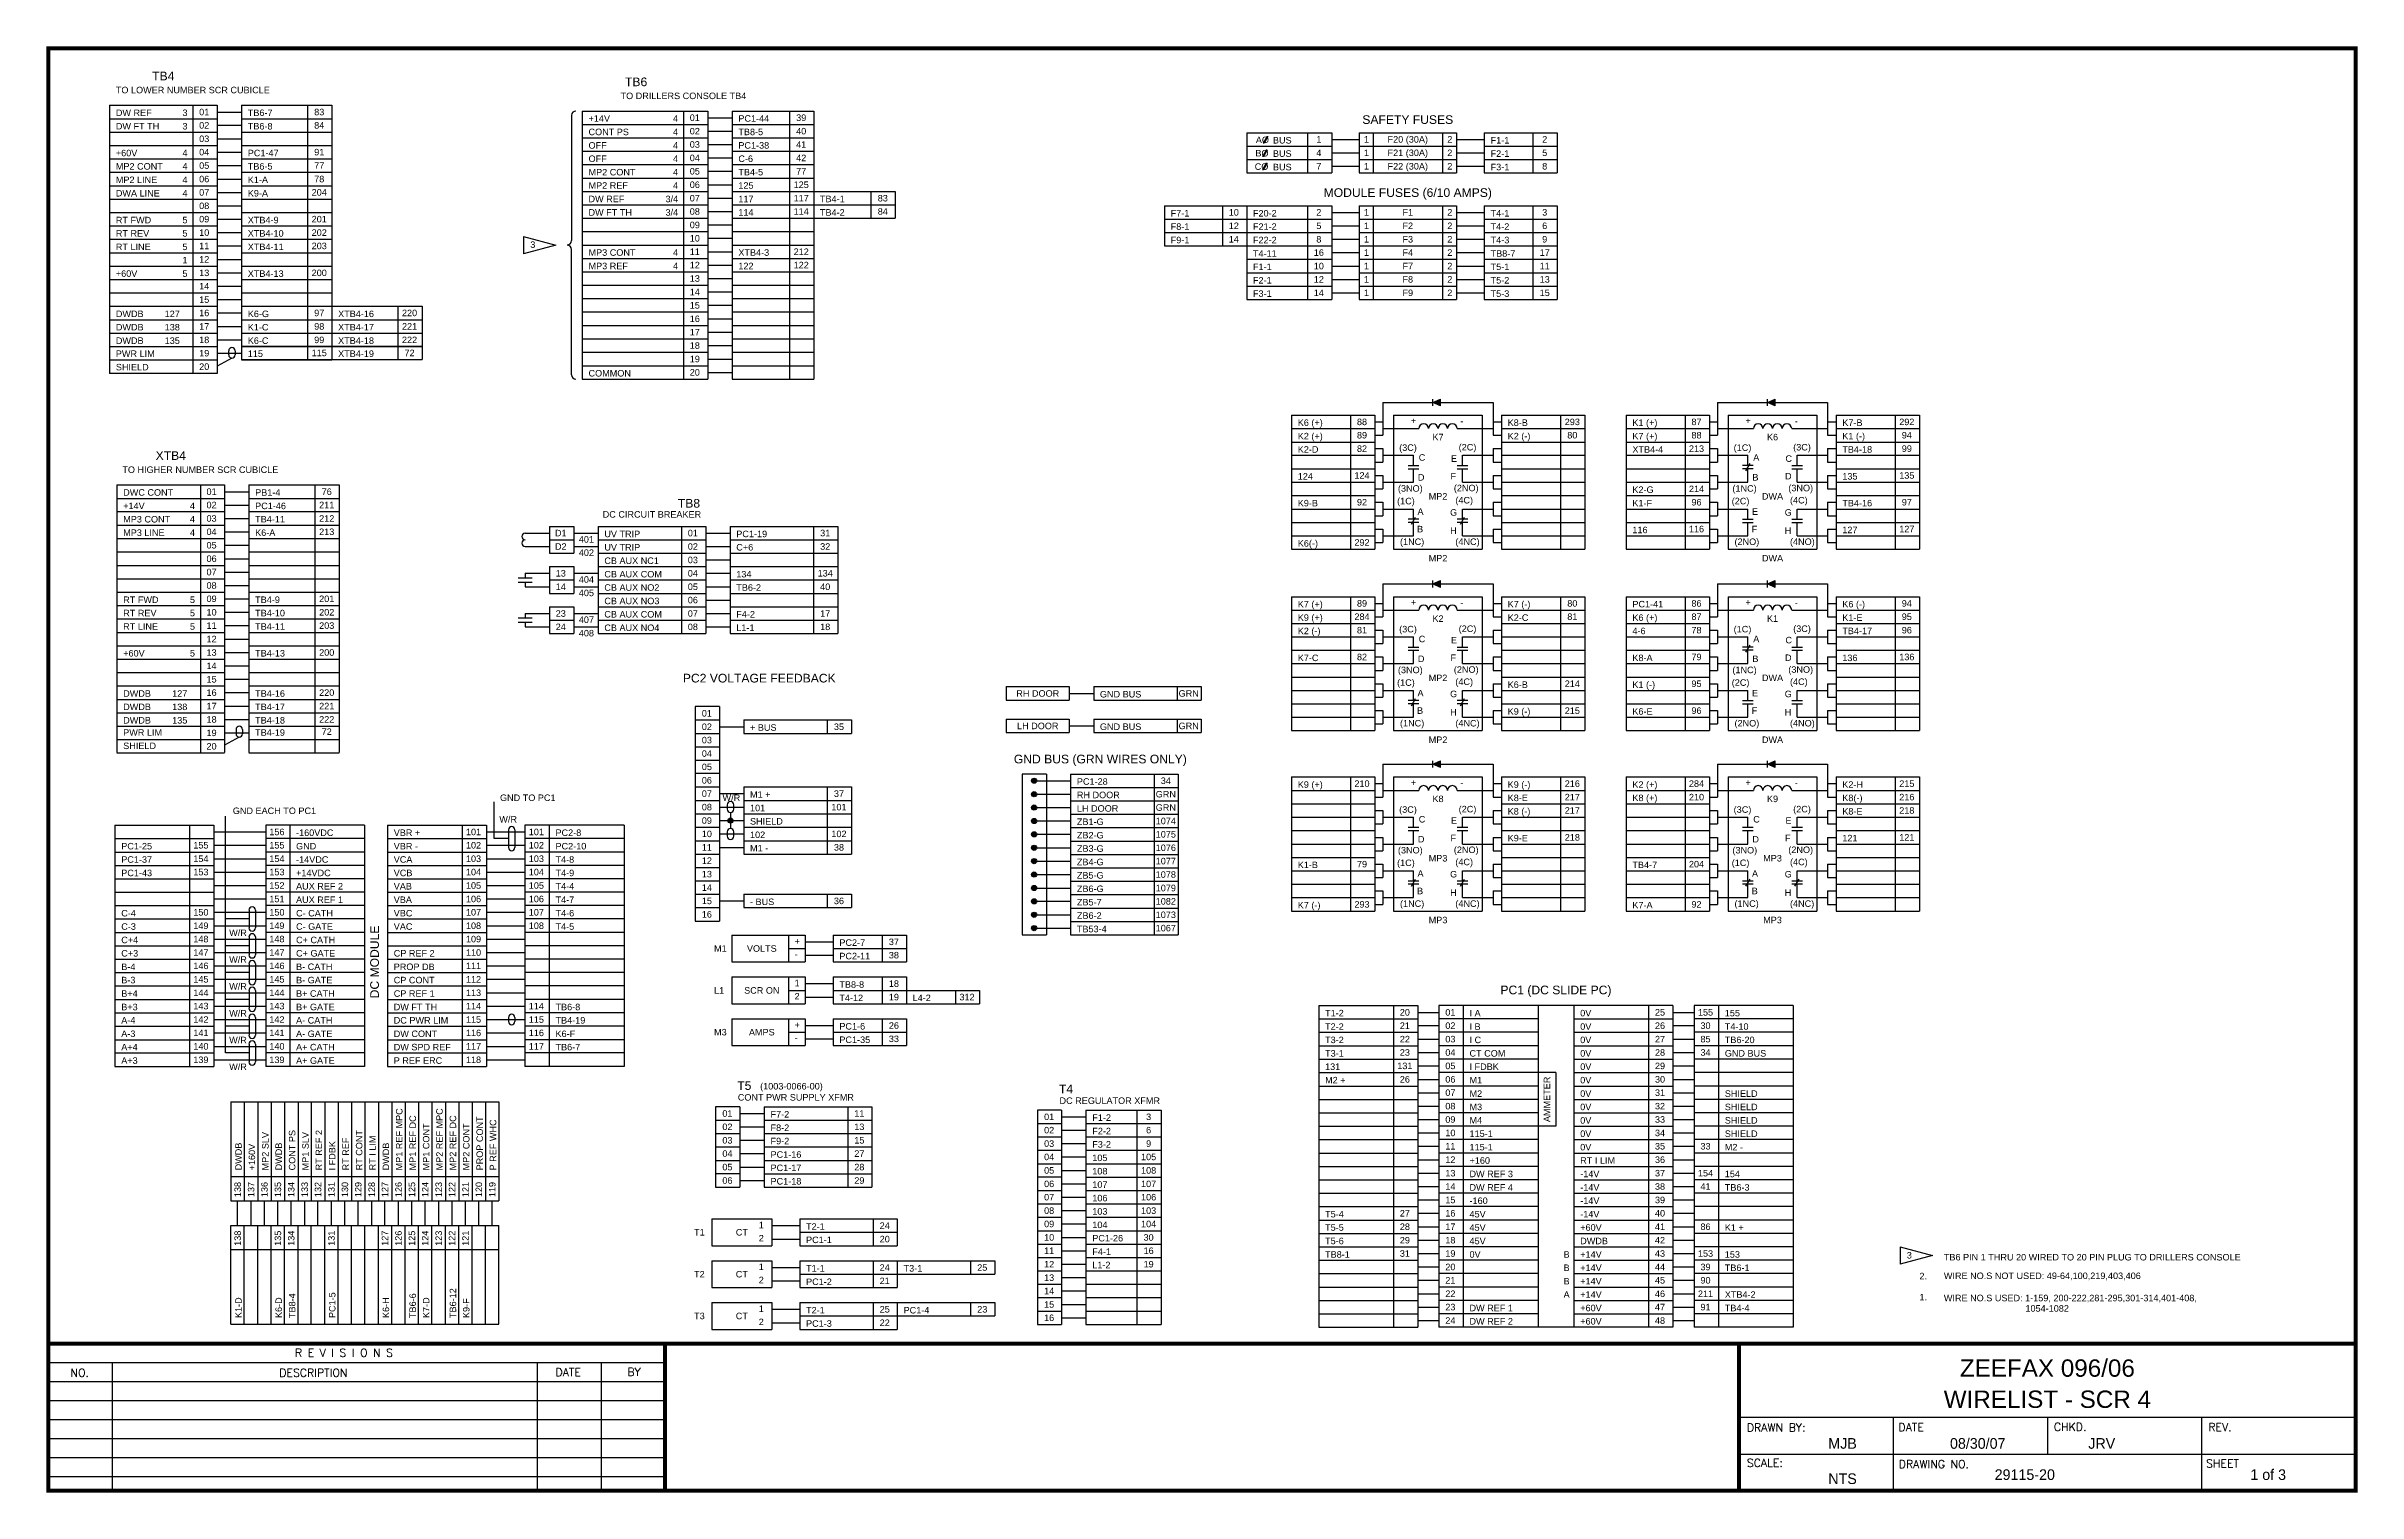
# Model space of a CAD drawing. Extents: x 1.4 to 18.1, y -1.8 to 8.6.
import ezdxf
from ezdxf.enums import TextEntityAlignment as Align

# ---------------------------------------------------------------- set-up
doc = ezdxf.new("R2010")
doc.units = 0
doc.header["$MEASUREMENT"] = 0
doc.layers.get('0').update_dxf_attribs({"linetype": 'CONTINUOUS'})
doc.layers.add('DRAWING', color=7, linetype='CONTINUOUS')
doc.styles.add('A1', font='A1.shx')
doc.styles.add('ROMAND', font='ROMAND.shx')
doc.styles.get("Standard").update_dxf_attribs({"font": 'ARIAL.TTF'})

msp = doc.modelspace()

# ---------------------------------------------------------------- texts
at = {"color": 7}
for s, height, style, p in [('R E V I S I O N S', 0.05763, 'ROMAND', (3.216, -0.811)), ('NO.', 0.0576, 'ROMAND', (1.598, -0.955)), ('DESCRIPTION', 0.05763, 'ROMAND', (3.103, -0.955)), ('DATE', 0.0576, 'ROMAND', (5.094, -0.951)), ('BY', 0.0576, 'ROMAND', (5.612, -0.949)), ('DRAWN BY:', 0.0576, 'ROMAND', (13.681, -1.35)), ('DATE', 0.0576, 'ROMAND', (14.774, -1.348)), ('CHKD.', 0.0576, 'ROMAND', (15.894, -1.345)), ('REV.', 0.0576, 'ROMAND', (17.007, -1.347)), ('MJB', 0.0769, 'A1', (14.268, -1.474)), ('08/30/07', 0.0769, 'A1', (15.145, -1.474)), ('JRV', 0.0769, 'A1', (16.142, -1.474)), ('SCALE:', 0.0576, 'ROMAND', (13.681, -1.605)), ('NTS', 0.0769, 'A1', (14.268, -1.728)), ('DRAWING NO.', 0.05763, 'ROMAND', (14.776, -1.613)), ('29115-20', 0.0769, 'A1', (15.467, -1.699)), ('SHEET', 0.0576, 'ROMAND', (16.991, -1.609)), ('1 of 3', 0.0769, 'A1', (17.31, -1.699))]:
    msp.add_text(s, height=height, dxfattribs=dict(at, style=style)).set_placement(p)
at = {"layer": 'DRAWING', "color": 7}
for s, height, p in [('TO LOWER NUMBER SCR CUBICLE', 0.04688, (2.48, 8.294)), ('TB4', 0.0625, (2.267, 8.387)), ('TB6', 0.0625, (5.675, 8.345)), ('TO DRILLERS CONSOLE TB4', 0.04688, (6.016, 8.252)), ('SAFETY FUSES', 0.0625, (11.237, 8.073)), ('MODULE FUSES (6/10 AMPS)', 0.0625, (11.237, 7.547)), ('K7', 0.0469, (11.455, 5.793)), ('K6', 0.0469, (13.866, 5.793)), ('XTB4', 0.0625, (2.321, 5.652)), ('TO HIGHER NUMBER SCR CUBICLE', 0.04688, (2.534, 5.558)), ('TB8', 0.0625, (6.056, 5.308)), ('MP2', 0.0469, (11.455, 5.366)), ('DWA', 0.0469, (13.866, 5.366)), ('DC CIRCUIT BREAKER', 0.04688, (5.789, 5.236)), ('MP2', 0.0469, (11.455, 4.92)), ('DWA', 0.0469, (13.866, 4.92)), ('K2', 0.0469, (11.455, 4.485)), ('K1', 0.0469, (13.866, 4.485)), ('MP2', 0.0469, (11.455, 4.058)), ('DWA', 0.0469, (13.866, 4.058)), ('GND BUS (GRN WIRES ONLY)', 0.0625, (9.021, 3.465)), ('MP2', 0.0469, (11.455, 3.612)), ('DWA', 0.0469, (13.866, 3.612)), ('K8', 0.0469, (11.455, 3.186)), ('K9', 0.0469, (13.866, 3.186)), ('MP3', 0.0469, (11.455, 2.758)), ('MP3', 0.0469, (13.866, 2.758)), ('MP3', 0.0469, (11.455, 2.313)), ('MP3', 0.0469, (13.866, 2.313)), ('PC1 (DC SLIDE PC)', 0.0625, (12.305, 1.801))]:
    msp.add_text(s, height=height, dxfattribs=at).set_placement(p, align=Align.CENTER)
for s, height, p in [('DW REF', 0.0469, (1.925, 8.13)), ('3', 0.0469, (2.405, 8.13)), ('TB6-7', 0.0469, (2.876, 8.13)), ('DW FT TH', 0.0469, (1.925, 8.033)), ('3', 0.0469, (2.405, 8.033)), ('TB6-8', 0.0469, (2.876, 8.033)), ('+14V', 0.0469, (5.332, 8.089)), ('CONT PS', 0.0469, (5.332, 7.992)), ('4', 0.0469, (5.941, 8.089)), ('4', 0.0469, (5.941, 7.992)), ('TB8-5', 0.0469, (6.412, 7.992)), ('PC1-44', 0.0469, (6.412, 8.089)), ('+60V', 0.0469, (1.925, 7.84)), ('4', 0.0469, (2.405, 7.84)), ('PC1-47', 0.0469, (2.876, 7.84)), ('OFF', 0.0469, (5.332, 7.895)), ('OFF', 0.0469, (5.332, 7.799)), ('4', 0.0469, (5.941, 7.895)), ('4', 0.0469, (5.941, 7.799)), ('C-6', 0.0469, (6.412, 7.799)), ('PC1-38', 0.0469, (6.412, 7.895)), ('BUS', 0.0469, (10.265, 7.932)), ('BUS', 0.0469, (10.265, 7.836)), ('F1-1', 0.0469, (11.834, 7.932)), ('F2-1', 0.0469, (11.834, 7.836)), ('MP2 CONT', 0.0469, (1.925, 7.744)), ('MP2 LINE', 0.0469, (1.925, 7.647)), ('4', 0.0469, (2.405, 7.744)), ('4', 0.0469, (2.405, 7.647)), ('TB6-5', 0.0469, (2.876, 7.744)), ('K1-A', 0.0469, (2.876, 7.647)), ('MP2 CONT', 0.0469, (5.332, 7.702)), ('4', 0.0469, (5.941, 7.702)), ('TB4-5', 0.0469, (6.412, 7.702)), ('BUS', 0.0469, (10.265, 7.739)), ('F3-1', 0.0469, (11.834, 7.739)), ('DWA LINE', 0.0469, (1.925, 7.55)), ('4', 0.0469, (2.405, 7.55)), ('K9-A', 0.0469, (2.876, 7.55)), ('MP2 REF', 0.0469, (5.332, 7.606)), ('DW REF', 0.0469, (5.332, 7.509)), ('3/4', 0.0469, (5.887, 7.509)), ('4', 0.0469, (5.941, 7.606)), ('125', 0.0469, (6.412, 7.606)), ('117', 0.0469, (6.412, 7.509)), ('TB4-1', 0.0469, (7, 7.509)), ('RT FWD', 0.0469, (1.925, 7.357)), ('5', 0.0469, (2.405, 7.357)), ('XTB4-9', 0.0469, (2.876, 7.357)), ('DW FT TH', 0.0469, (5.332, 7.412)), ('3/4', 0.0469, (5.887, 7.412)), ('114', 0.0469, (6.412, 7.412)), ('TB4-2', 0.0469, (7, 7.412)), ('F7-1', 0.0469, (9.528, 7.406)), ('F8-1', 0.0469, (9.528, 7.31)), ('F20-2', 0.0469, (10.121, 7.406)), ('F21-2', 0.0469, (10.121, 7.31)), ('T4-1', 0.0469, (11.834, 7.406)), ('T4-2', 0.0469, (11.834, 7.31)), ('RT REV', 0.0469, (1.925, 7.261)), ('RT LINE', 0.0469, (1.925, 7.164)), ('5', 0.0469, (2.405, 7.261)), ('5', 0.0469, (2.405, 7.164)), ('XTB4-10', 0.0469, (2.876, 7.261)), ('XTB4-11', 0.0469, (2.876, 7.164)), ('3', 0.0469, (4.912, 7.18)), ('MP3 CONT', 0.0469, (5.332, 7.123)), ('4', 0.0469, (5.941, 7.123)), ('XTB4-3', 0.0469, (6.412, 7.123)), ('F9-1', 0.0469, (9.528, 7.213)), ('F22-2', 0.0469, (10.121, 7.213)), ('T4-3', 0.0469, (11.834, 7.213)), ('+60V', 0.0469, (1.925, 6.971)), ('5', 0.0469, (2.405, 6.971)), ('1', 0.0469, (2.405, 7.068)), ('XTB4-13', 0.0469, (2.876, 6.971)), ('MP3 REF', 0.0469, (5.332, 7.026)), ('4', 0.0469, (5.941, 7.026)), ('122', 0.0469, (6.412, 7.026)), ('T4-11', 0.0469, (10.121, 7.116)), ('F1-1', 0.0469, (10.121, 7.02)), ('TB8-7', 0.0469, (11.834, 7.116)), ('T5-1', 0.0469, (11.834, 7.02)), ('F2-1', 0.0469, (10.121, 6.923)), ('F3-1', 0.0469, (10.121, 6.827)), ('T5-2', 0.0469, (11.834, 6.923)), ('T5-3', 0.0469, (11.834, 6.827)), ('DWDB', 0.0469, (1.925, 6.681)), ('127', 0.0469, (2.277, 6.681)), ('K6-G', 0.0469, (2.876, 6.681)), ('XTB4-16', 0.0469, (3.527, 6.681)), ('DWDB', 0.0469, (1.925, 6.585)), ('DWDB', 0.0469, (1.925, 6.488)), ('138', 0.0469, (2.277, 6.585)), ('135', 0.0469, (2.277, 6.488)), ('K1-C', 0.0469, (2.876, 6.585)), ('K6-C', 0.0469, (2.876, 6.488)), ('XTB4-17', 0.0469, (3.527, 6.585)), ('XTB4-18', 0.0469, (3.527, 6.488)), ('SHIELD', 0.0469, (1.925, 6.297)), ('PWR LIM', 0.0469, (1.925, 6.394)), ('115', 0.0469, (2.876, 6.394)), ('XTB4-19', 0.0469, (3.527, 6.394)), ('COMMON', 0.0469, (5.332, 6.253)), ('K6 (+)', 0.0469, (10.444, 5.897)), ('K2 (+)', 0.0469, (10.444, 5.8)), ('+', 0.0469, (11.26, 5.911)), ('-', 0.0469, (11.616, 5.908)), ('K8-B', 0.0469, (11.957, 5.897)), ('K2 (-)', 0.0469, (11.957, 5.8)), ('K1 (+)', 0.0469, (12.856, 5.897)), ('K7 (+)', 0.0469, (12.856, 5.8)), ('+', 0.0469, (13.671, 5.911)), ('-', 0.0469, (14.027, 5.908)), ('K7-B', 0.0469, (14.369, 5.897)), ('K1 (-)', 0.0469, (14.369, 5.8)), ('K2-D', 0.0469, (10.444, 5.704)), ('(3C)', 0.0469, (11.175, 5.717)), ('C', 0.0469, (11.316, 5.646)), ('E', 0.0469, (11.548, 5.638)), ('(2C)', 0.0469, (11.604, 5.72)), ('XTB4-4', 0.0469, (12.856, 5.704)), ('(1C)', 0.0469, (13.586, 5.717)), ('A', 0.0469, (13.727, 5.646)), ('C', 0.0469, (13.959, 5.638)), ('(3C)', 0.0469, (14.015, 5.72)), ('TB4-18', 0.0469, (14.369, 5.704)), ('124', 0.0469, (10.444, 5.51)), ('D', 0.0469, (11.31, 5.503)), ('F', 0.0469, (11.545, 5.511)), ('B', 0.0469, (13.721, 5.503)), ('D', 0.0469, (13.956, 5.511)), ('135', 0.0469, (14.369, 5.51)), ('+14V', 0.0469, (1.978, 5.297)), ('DWC CONT', 0.0469, (1.978, 5.394)), ('4', 0.0469, (2.459, 5.297)), ('PB1-4', 0.0469, (2.929, 5.394)), ('PC1-46', 0.0469, (2.929, 5.297)), ('K9-B', 0.0469, (10.444, 5.317)), ('(1C)', 0.0469, (11.16, 5.332)), ('(3NO)', 0.0469, (11.166, 5.423)), ('(2NO)', 0.0469, (11.569, 5.426)), ('(4C)', 0.0469, (11.58, 5.338)), ('K2-G', 0.0469, (12.856, 5.414)), ('K1-F', 0.0469, (12.856, 5.317)), ('(2C)', 0.0469, (13.572, 5.332)), ('(1NC)', 0.0469, (13.577, 5.423)), ('(3NO)', 0.0469, (13.98, 5.426)), ('(4C)', 0.0469, (13.992, 5.338)), ('TB4-16', 0.0469, (14.369, 5.317)), ('MP3 CONT', 0.0469, (1.978, 5.201)), ('4', 0.0469, (2.459, 5.201)), ('TB4-11', 0.0469, (2.929, 5.201)), ('A', 0.0469, (11.307, 5.256)), ('B', 0.0469, (11.304, 5.13)), ('G', 0.0469, (11.542, 5.25)), ('116', 0.0469, (12.856, 5.124)), ('F', 0.0469, (13.716, 5.13)), ('E', 0.0469, (13.718, 5.256)), ('G', 0.0469, (13.954, 5.25)), ('127', 0.0469, (14.369, 5.124)), ('MP3 LINE', 0.0469, (1.978, 5.104)), ('4', 0.0469, (2.459, 5.104)), ('K6-A', 0.0469, (2.929, 5.104)), ('401', 0.0469, (5.262, 5.056)), ('402', 0.0469, (5.262, 4.96)), ('UV TRIP', 0.0469, (5.446, 5.095)), ('UV TRIP', 0.0469, (5.446, 4.999)), ('C+6', 0.0469, (6.397, 4.999)), ('PC1-19', 0.0469, (6.397, 5.095)), ('K6(-)', 0.0469, (10.444, 5.027)), ('(1NC)', 0.0469, (11.181, 5.039)), ('H', 0.0469, (11.542, 5.118)), ('(4NC)', 0.0469, (11.58, 5.039)), ('(2NO)', 0.0469, (13.592, 5.039)), ('H', 0.0469, (13.954, 5.118)), ('(4NO)', 0.0469, (13.992, 5.039)), ('CB AUX NC1', 0.0469, (5.446, 4.902)), ('CB AUX COM', 0.0469, (5.446, 4.805)), ('134', 0.0469, (6.397, 4.805)), ('RT FWD', 0.0469, (1.978, 4.621)), ('5', 0.0469, (2.459, 4.621)), ('TB4-9', 0.0469, (2.929, 4.621)), ('404', 0.0469, (5.262, 4.767)), ('405', 0.0469, (5.262, 4.67)), ('CB AUX NO2', 0.0469, (5.446, 4.709)), ('TB6-2', 0.0469, (6.397, 4.709)), ('RT REV', 0.0469, (1.978, 4.525)), ('5', 0.0469, (2.459, 4.525)), ('TB4-10', 0.0469, (2.929, 4.525)), ('407', 0.0469, (5.262, 4.477)), ('CB AUX NO3', 0.0469, (5.446, 4.612)), ('CB AUX COM', 0.0469, (5.446, 4.516)), ('F4-2', 0.0469, (6.397, 4.516)), ('K7 (+)', 0.0469, (10.444, 4.589)), ('K9 (+)', 0.0469, (10.444, 4.492)), ('+', 0.0469, (11.26, 4.603)), ('-', 0.0469, (11.616, 4.6)), ('K7 (-)', 0.0469, (11.957, 4.589)), ('K2-C', 0.0469, (11.957, 4.492)), ('PC1-41', 0.0469, (12.856, 4.589)), ('K6 (+)', 0.0469, (12.856, 4.492)), ('+', 0.0469, (13.671, 4.603)), ('-', 0.0469, (14.027, 4.6)), ('K6 (-)', 0.0469, (14.369, 4.589)), ('K1-E', 0.0469, (14.369, 4.492)), ('RT LINE', 0.0469, (1.978, 4.428)), ('5', 0.0469, (2.459, 4.428)), ('TB4-11', 0.0469, (2.929, 4.428)), ('408', 0.0469, (5.262, 4.38)), ('CB AUX NO4', 0.0469, (5.446, 4.419)), ('L1-1', 0.0469, (6.397, 4.419)), ('K2 (-)', 0.0469, (10.444, 4.396)), ('(3C)', 0.0469, (11.175, 4.409)), ('C', 0.0469, (11.316, 4.338)), ('E', 0.0469, (11.548, 4.33)), ('(2C)', 0.0469, (11.604, 4.412)), ('4-6', 0.0469, (12.856, 4.396)), ('(1C)', 0.0469, (13.586, 4.409)), ('A', 0.0469, (13.727, 4.338)), ('C', 0.0469, (13.959, 4.33)), ('(3C)', 0.0469, (14.015, 4.412)), ('TB4-17', 0.0469, (14.369, 4.396)), ('+60V', 0.0469, (1.978, 4.235)), ('5', 0.0469, (2.459, 4.235)), ('TB4-13', 0.0469, (2.929, 4.235)), ('K7-C', 0.0469, (10.444, 4.202)), ('D', 0.0469, (11.31, 4.195)), ('F', 0.0469, (11.545, 4.203)), ('(2NO)', 0.0469, (11.569, 4.118)), ('K8-A', 0.0469, (12.856, 4.202)), ('B', 0.0469, (13.721, 4.195)), ('D', 0.0469, (13.956, 4.203)), ('(3NO)', 0.0469, (13.98, 4.118)), ('136', 0.0469, (14.369, 4.202)), ('PC2 VOLTAGE FEEDBACK', 0.0625, (6.012, 4.048)), ('(1C)', 0.0469, (11.16, 4.024)), ('(3NO)', 0.0469, (11.166, 4.115)), ('(4C)', 0.0469, (11.58, 4.03)), ('K6-B', 0.0469, (11.957, 4.009)), ('K1 (-)', 0.0469, (12.856, 4.009)), ('(2C)', 0.0469, (13.572, 4.024)), ('(1NC)', 0.0469, (13.577, 4.115)), ('(4C)', 0.0469, (13.992, 4.03)), ('DWDB', 0.0469, (1.978, 3.945)), ('DWDB', 0.0469, (1.978, 3.849)), ('127', 0.0469, (2.331, 3.945)), ('138', 0.0469, (2.331, 3.849)), ('TB4-16', 0.0469, (2.929, 3.945)), ('TB4-17', 0.0469, (2.929, 3.849)), ('GND BUS', 0.0469, (9.018, 3.94)), ('A', 0.0469, (11.307, 3.948)), ('B', 0.0469, (11.304, 3.822)), ('G', 0.0469, (11.542, 3.942)), ('H', 0.0469, (11.542, 3.81)), ('K9 (-)', 0.0469, (11.957, 3.816)), ('K6-E', 0.0469, (12.856, 3.816)), ('F', 0.0469, (13.716, 3.822)), ('E', 0.0469, (13.718, 3.948)), ('G', 0.0469, (13.954, 3.942)), ('H', 0.0469, (13.954, 3.81)), ('DWDB', 0.0469, (1.978, 3.752)), ('PWR LIM', 0.0469, (1.978, 3.664)), ('135', 0.0469, (2.331, 3.752)), ('TB4-18', 0.0469, (2.929, 3.752)), ('TB4-19', 0.0469, (2.929, 3.664)), ('+ BUS', 0.0469, (6.496, 3.7)), ('GND BUS', 0.0469, (9.018, 3.706)), ('(1NC)', 0.0469, (11.181, 3.731)), ('(4NC)', 0.0469, (11.58, 3.731)), ('(2NO)', 0.0469, (13.592, 3.731)), ('(4NO)', 0.0469, (13.992, 3.731)), ('SHIELD', 0.0469, (1.978, 3.568)), ('PC1-28', 0.0469, (8.852, 3.311)), ('K9 (+)', 0.0469, (10.444, 3.289)), ('+', 0.0469, (11.26, 3.303)), ('K9 (-)', 0.0469, (11.957, 3.289)), ('K2 (+)', 0.0469, (12.856, 3.289)), ('+', 0.0469, (13.671, 3.303)), ('K2-H', 0.0469, (14.369, 3.289)), ('GND TO PC1', 0.0469, (4.694, 3.194)), ('W/R', 0.0469, (6.298, 3.194)), ('101', 0.0469, (6.496, 3.12)), ('M1 +', 0.0469, (6.496, 3.217)), ('RH DOOR', 0.0469, (8.852, 3.214)), ('-', 0.0469, (11.616, 3.3)), ('K8-E', 0.0469, (11.957, 3.193)), ('K8 (+)', 0.0469, (12.856, 3.193)), ('-', 0.0469, (14.027, 3.3)), ('K8(-)', 0.0469, (14.369, 3.193)), ('GND EACH TO PC1', 0.04688, (2.768, 3.1)), ('W/R', 0.0469, (4.689, 3.039)), ('SHIELD', 0.0469, (6.496, 3.024)), ('ZB1-G', 0.0469, (8.852, 3.021)), ('LH DOOR', 0.0469, (8.852, 3.117)), ('(3C)', 0.0469, (11.175, 3.109)), ('C', 0.0469, (11.316, 3.039)), ('E', 0.0469, (11.548, 3.03)), ('(2C)', 0.0469, (11.604, 3.112)), ('K8 (-)', 0.0469, (11.957, 3.096)), ('(3C)', 0.0469, (13.586, 3.109)), ('C', 0.0469, (13.727, 3.039)), ('E', 0.0469, (13.959, 3.03)), ('(2C)', 0.0469, (14.015, 3.112)), ('K8-E', 0.0469, (14.369, 3.096)), ('PC1-25', 0.0469, (1.964, 2.845)), ('-160VDC', 0.0469, (3.224, 2.942)), ('GND', 0.0469, (3.224, 2.845)), ('VBR +', 0.0469, (3.928, 2.942)), ('VBR -', 0.0469, (3.928, 2.845)), ('PC2-8', 0.0469, (5.094, 2.942)), ('PC2-10', 0.0469, (5.094, 2.845)), ('102', 0.0469, (6.496, 2.927)), ('M1 -', 0.0469, (6.496, 2.831)), ('ZB2-G', 0.0469, (8.852, 2.924)), ('ZB3-G', 0.0469, (8.852, 2.828)), ('(3NO)', 0.0469, (11.166, 2.816)), ('D', 0.0469, (11.31, 2.895)), ('F', 0.0469, (11.545, 2.904)), ('(2NO)', 0.0469, (11.569, 2.819)), ('K9-E', 0.0469, (11.957, 2.903)), ('(3NO)', 0.0469, (13.577, 2.816)), ('D', 0.0469, (13.721, 2.895)), ('F', 0.0469, (13.956, 2.904)), ('(2NO)', 0.0469, (13.98, 2.819)), ('121', 0.0469, (14.369, 2.903)), ('PC1-37', 0.0469, (1.964, 2.749)), ('PC1-43', 0.0469, (1.964, 2.652)), ('-14VDC', 0.0469, (3.224, 2.749)), ('+14VDC', 0.0469, (3.224, 2.652)), ('VCA', 0.0469, (3.928, 2.749)), ('VCB', 0.0469, (3.928, 2.652)), ('T4-8', 0.0469, (5.094, 2.749)), ('T4-9', 0.0469, (5.094, 2.652)), ('ZB4-G', 0.0469, (8.852, 2.731)), ('ZB5-G', 0.0469, (8.852, 2.635)), ('K1-B', 0.0469, (10.444, 2.71)), ('(1C)', 0.0469, (11.16, 2.725)), ('A', 0.0469, (11.307, 2.648)), ('G', 0.0469, (11.542, 2.643)), ('(4C)', 0.0469, (11.58, 2.731)), ('TB4-7', 0.0469, (12.856, 2.71)), ('(1C)', 0.0469, (13.572, 2.725)), ('A', 0.0469, (13.718, 2.648)), ('G', 0.0469, (13.954, 2.643)), ('(4C)', 0.0469, (13.992, 2.731)), ('AUX REF 2', 0.0469, (3.224, 2.556)), ('AUX REF 1', 0.0469, (3.224, 2.459)), ('VAB', 0.0469, (3.928, 2.556)), ('VBA', 0.0469, (3.928, 2.459)), ('T4-4', 0.0469, (5.094, 2.556)), ('T4-7', 0.0469, (5.094, 2.459)), ('ZB6-G', 0.0469, (8.852, 2.538)), ('B', 0.0469, (11.304, 2.522)), ('H', 0.0469, (11.542, 2.51)), ('B', 0.0469, (13.716, 2.522)), ('H', 0.0469, (13.954, 2.51)), ('C-4', 0.0469, (1.964, 2.362)), ('C- CATH', 0.0469, (3.224, 2.362)), ('VBC', 0.0469, (3.928, 2.362)), ('T4-6', 0.0469, (5.094, 2.362)), ('- BUS', 0.0469, (6.496, 2.444)), ('ZB5-7', 0.0469, (8.852, 2.441)), ('ZB6-2', 0.0469, (8.852, 2.345)), ('K7 (-)', 0.0469, (10.444, 2.42)), ('(1NC)', 0.0469, (11.181, 2.431)), ('(4NC)', 0.0469, (11.58, 2.431)), ('K7-A', 0.0469, (12.856, 2.42)), ('(1NC)', 0.0469, (13.592, 2.431)), ('(4NC)', 0.0469, (13.992, 2.431)), ('C-3', 0.0469, (1.964, 2.266)), ('C+4', 0.0469, (1.964, 2.169)), ('W/R', 0.0469, (2.742, 2.221)), ('C- GATE', 0.0469, (3.224, 2.266)), ('C+ CATH', 0.0469, (3.224, 2.169)), ('VAC', 0.0469, (3.928, 2.266)), ('T4-5', 0.0469, (5.094, 2.266)), ('+', 0.0469, (6.817, 2.161)), ('PC2-7', 0.0469, (7.14, 2.15)), ('TB53-4', 0.0469, (8.852, 2.248)), ('C+3', 0.0469, (1.964, 2.073)), ('B-4', 0.0469, (1.964, 1.976)), ('W/R', 0.0469, (2.742, 2.028)), ('C+ GATE', 0.0469, (3.224, 2.073)), ('B- CATH', 0.0469, (3.224, 1.976)), ('CP REF 2', 0.0469, (3.928, 2.073)), ('PROP DB', 0.0469, (3.928, 1.976)), ('-', 0.0469, (6.817, 2.066)), ('PC2-11', 0.0469, (7.14, 2.053)), ('B-3', 0.0469, (1.964, 1.88)), ('W/R', 0.0469, (2.742, 1.835)), ('B- GATE', 0.0469, (3.224, 1.88)), ('CP CONT', 0.0469, (3.928, 1.88)), ('1', 0.0469, (6.817, 1.859)), ('TB8-8', 0.0469, (7.14, 1.848)), ('B+4', 0.0469, (1.964, 1.783)), ('B+3', 0.0469, (1.964, 1.686)), ('W/R', 0.0469, (2.742, 1.641)), ('B+ CATH', 0.0469, (3.224, 1.783)), ('B+ GATE', 0.0469, (3.224, 1.686)), ('CP REF 1', 0.0469, (3.928, 1.783)), ('DW FT TH', 0.0469, (3.928, 1.686)), ('TB6-8', 0.0469, (5.094, 1.686)), ('2', 0.0469, (6.817, 1.764)), ('T4-12', 0.0469, (7.14, 1.752)), ('L4-2', 0.0469, (7.668, 1.752)), ('T1-2', 0.0469, (10.641, 1.642)), ('I A', 0.0469, (11.682, 1.642)), ('0V', 0.0469, (12.48, 1.642)), ('155', 0.0469, (13.522, 1.642)), ('A-4', 0.0469, (1.964, 1.59)), ('A-3', 0.0469, (1.964, 1.493)), ('A- CATH', 0.0469, (3.224, 1.59)), ('A- GATE', 0.0469, (3.224, 1.493)), ('DC PWR LIM', 0.0469, (3.928, 1.59)), ('DW CONT', 0.0469, (3.928, 1.493)), ('TB4-19', 0.0469, (5.094, 1.59)), ('K6-F', 0.0469, (5.094, 1.493)), ('+', 0.0469, (6.817, 1.558)), ('PC1-6', 0.0469, (7.14, 1.547)), ('T2-2', 0.0469, (10.641, 1.545)), ('I B', 0.0469, (11.682, 1.545)), ('0V', 0.0469, (12.48, 1.545)), ('T4-10', 0.0469, (13.522, 1.545)), ('A+4', 0.0469, (1.964, 1.397)), ('A+3', 0.0469, (1.964, 1.3)), ('W/R', 0.0469, (2.742, 1.448)), ('A+ CATH', 0.0469, (3.224, 1.397)), ('A+ GATE', 0.0469, (3.224, 1.3)), ('DW SPD REF', 0.0469, (3.928, 1.397)), ('P REF ERC', 0.0469, (3.928, 1.3)), ('TB6-7', 0.0469, (5.094, 1.397)), ('-', 0.0469, (6.817, 1.463)), ('PC1-35', 0.0469, (7.14, 1.45)), ('T3-2', 0.0469, (10.641, 1.449)), ('T3-1', 0.0469, (10.641, 1.352)), ('CT COM', 0.0469, (11.682, 1.352)), ('I C', 0.0469, (11.682, 1.449)), ('0V', 0.0469, (12.48, 1.449)), ('0V', 0.0469, (12.48, 1.352)), ('TB6-20', 0.0469, (13.522, 1.449)), ('GND BUS', 0.0469, (13.522, 1.352)), ('W/R', 0.0469, (2.742, 1.255)), ('T5', 0.0625, (6.404, 1.112)), ('131', 0.0469, (10.641, 1.256)), ('M2 +', 0.0469, (10.641, 1.159)), ('I FDBK', 0.0469, (11.682, 1.256)), ('M1', 0.0469, (11.682, 1.159)), ('0V', 0.0469, (12.48, 1.256)), ('0V', 0.0469, (12.48, 1.159)), ('CONT PWR SUPPLY XFMR', 0.04688, (6.408, 1.035)), ('(1003-0066-00)', 0.04688, (6.569, 1.115)), ('T4', 0.0625, (8.723, 1.088)), ('DC REGULATOR XFMR', 0.04688, (8.727, 1.011)), ('M2', 0.0469, (11.682, 1.062)), ('M3', 0.0469, (11.682, 0.966)), ('0V', 0.0469, (12.48, 1.062)), ('0V', 0.0469, (12.48, 0.966)), ('SHIELD', 0.0469, (13.522, 1.062)), ('SHIELD', 0.0469, (13.522, 0.966)), ('F7-2', 0.0469, (6.644, 0.913)), ('F8-2', 0.0469, (6.644, 0.816)), ('F1-2', 0.0469, (8.963, 0.889)), ('F2-2', 0.0469, (8.963, 0.792)), ('M4', 0.0469, (11.682, 0.869)), ('0V', 0.0469, (12.48, 0.869)), ('SHIELD', 0.0469, (13.522, 0.869)), ('F9-2', 0.0469, (6.644, 0.72)), ('PC1-16', 0.0469, (6.644, 0.623)), ('F3-2', 0.0469, (8.963, 0.696)), ('115-1', 0.0469, (11.682, 0.773)), ('115-1', 0.0469, (11.682, 0.676)), ('0V', 0.0469, (12.48, 0.773)), ('0V', 0.0469, (12.48, 0.676)), ('SHIELD', 0.0469, (13.522, 0.773)), ('M2 -', 0.0469, (13.522, 0.676)), ('PC1-17', 0.0469, (6.644, 0.527)), ('105', 0.0469, (8.963, 0.599)), ('108', 0.0469, (8.963, 0.503)), ('+160', 0.0469, (11.682, 0.58)), ('DW REF 3', 0.0469, (11.682, 0.483)), ('-14V', 0.0469, (12.48, 0.483)), ('RT I LIM', 0.0469, (12.48, 0.58)), ('154', 0.0469, (13.522, 0.483)), ('PC1-18', 0.0469, (6.644, 0.43)), ('107', 0.0469, (8.963, 0.406)), ('106', 0.0469, (8.963, 0.309)), ('-160', 0.0469, (11.682, 0.29)), ('DW REF 4', 0.0469, (11.682, 0.386)), ('-14V', 0.0469, (12.48, 0.386)), ('-14V', 0.0469, (12.48, 0.29)), ('TB6-3', 0.0469, (13.522, 0.386)), ('103', 0.0469, (8.963, 0.213)), ('T5-4', 0.0469, (10.641, 0.193)), ('45V', 0.0469, (11.682, 0.193)), ('-14V', 0.0469, (12.48, 0.193)), ('2', 0.0469, (6.559, 0.02)), ('1', 0.0469, (6.559, 0.115)), ('T2-1', 0.0469, (6.9, 0.104)), ('PC1-1', 0.0469, (6.9, 0.008)), ('104', 0.0469, (8.963, 0.116)), ('PC1-26', 0.0469, (8.963, 0.02)), ('T5-5', 0.0469, (10.641, 0.097)), ('T5-6', 0.0469, (10.641, 0)), ('45V', 0.0469, (11.682, 0.097)), ('45V', 0.0469, (11.682, 0)), ('+60V', 0.0469, (12.48, 0.097)), ('DWDB', 0.0469, (12.48, 0)), ('K1 +', 0.0469, (13.522, 0.097)), ('1', 0.0469, (6.559, -0.186)), ('T1-1', 0.0469, (6.9, -0.197)), ('T3-1', 0.0469, (7.603, -0.197)), ('F4-1', 0.0469, (8.963, -0.077)), ('L1-2', 0.0469, (8.963, -0.173)), ('TB8-1', 0.0469, (10.641, -0.097)), ('0V', 0.0469, (11.682, -0.097)), ('B', 0.0469, (12.36, -0.097)), ('B', 0.0469, (12.36, -0.193)), ('+14V', 0.0469, (12.48, -0.097)), ('+14V', 0.0469, (12.48, -0.193)), ('TB6-1', 0.0469, (13.522, -0.193)), ('153', 0.0469, (13.522, -0.097)), ('3', 0.0469, (14.834, -0.103)), ('TB6 PIN 1 THRU 20 WIRED TO 20 PIN PLUG TO DRILLERS CONSOLE', 0.04688, (15.101, -0.117)), ('2', 0.0469, (6.559, -0.281)), ('PC1-2', 0.0469, (6.9, -0.294)), ('B', 0.0469, (12.36, -0.29)), ('+14V', 0.0469, (12.48, -0.29)), ('2.', 0.0469, (14.925, -0.253)), ('WIRE NO.S NOT USED: 49-64,100,219,403,406', 0.04688, (15.101, -0.251)), ('1', 0.0469, (6.559, -0.488)), ('T2-1', 0.0469, (6.9, -0.499)), ('PC1-4', 0.0469, (7.603, -0.499)), ('DW REF 1', 0.0469, (11.682, -0.483)), ('A', 0.0469, (12.36, -0.386)), ('+14V', 0.0469, (12.48, -0.386)), ('+60V', 0.0469, (12.48, -0.483)), ('XTB4-2', 0.0469, (13.522, -0.386)), ('TB4-4', 0.0469, (13.522, -0.483)), ('1.', 0.0469, (14.925, -0.405)), ('WIRE NO.S USED: 1-159, 200-222,281-295,301-314,401-408,', 0.04688, (15.101, -0.411)), ('1054-1082', 0.0469, (15.689, -0.486)), ('2', 0.0469, (6.559, -0.583)), ('PC1-3', 0.0469, (6.9, -0.595)), ('DW REF 2', 0.0469, (11.682, -0.579)), ('+60V', 0.0469, (12.48, -0.579))]:
    msp.add_text(s, height=height, dxfattribs=at).set_placement(p)
for s, p in [('01', (2.562, 8.159)), ('83', (3.391, 8.159)), ('02', (2.562, 8.063)), ('84', (3.391, 8.063)), ('01', (6.098, 8.118)), ('02', (6.098, 8.021)), ('40', (6.865, 8.021)), ('39', (6.865, 8.118)), ('03', (2.562, 7.966)), ('04', (2.562, 7.87)), ('91', (3.391, 7.87)), ('03', (6.098, 7.925)), ('04', (6.098, 7.828)), ('41', (6.865, 7.925)), ('42', (6.865, 7.828)), ('4', (10.596, 7.865)), ('1', (10.596, 7.962)), ('1', (10.939, 7.962)), ('1', (10.939, 7.865)), ('F20 (30A)', (11.237, 7.962)), ('F21 (30A)', (11.237, 7.865)), ('2', (11.54, 7.962)), ('2', (11.54, 7.865)), ('5', (12.224, 7.865)), ('2', (12.224, 7.962)), ('05', (2.562, 7.773)), ('06', (2.562, 7.676)), ('77', (3.391, 7.773)), ('78', (3.391, 7.676)), ('05', (6.098, 7.732)), ('77', (6.865, 7.732)), ('7', (10.596, 7.768)), ('1', (10.939, 7.768)), ('F22 (30A)', (11.237, 7.768)), ('2', (11.54, 7.768)), ('8', (12.224, 7.768)), ('07', (2.562, 7.58)), ('08', (2.562, 7.483)), ('204', (3.391, 7.58)), ('06', (6.098, 7.635)), ('07', (6.098, 7.538)), ('125', (6.865, 7.635)), ('117', (6.865, 7.538)), ('83', (7.453, 7.538)), ('09', (2.562, 7.387)), ('201', (3.391, 7.387)), ('08', (6.098, 7.442)), ('09', (6.098, 7.345)), ('114', (6.865, 7.442)), ('84', (7.453, 7.442)), ('10', (9.983, 7.436)), ('12', (9.983, 7.339)), ('5', (10.596, 7.339)), ('2', (10.596, 7.436)), ('1', (10.939, 7.436)), ('1', (10.939, 7.339)), ('F1', (11.237, 7.436)), ('F2', (11.237, 7.339)), ('2', (11.54, 7.436)), ('2', (11.54, 7.339)), ('3', (12.224, 7.436)), ('6', (12.224, 7.339)), ('10', (2.562, 7.29)), ('11', (2.562, 7.194)), ('202', (3.391, 7.29)), ('203', (3.391, 7.194)), ('10', (6.098, 7.249)), ('11', (6.098, 7.152)), ('212', (6.865, 7.152)), ('14', (9.983, 7.242)), ('16', (10.596, 7.146)), ('8', (10.596, 7.242)), ('1', (10.939, 7.242)), ('1', (10.939, 7.146)), ('F3', (11.237, 7.242)), ('F4', (11.237, 7.146)), ('2', (11.54, 7.242)), ('2', (11.54, 7.146)), ('17', (12.224, 7.146)), ('9', (12.224, 7.242)), ('12', (2.562, 7.097)), ('13', (2.562, 7)), ('200', (3.391, 7)), ('12', (6.098, 7.056)), ('122', (6.865, 7.056)), ('10', (10.596, 7.049)), ('1', (10.939, 7.049)), ('F7', (11.237, 7.049)), ('2', (11.54, 7.049)), ('11', (12.224, 7.049)), ('14', (2.562, 6.904)), ('13', (6.098, 6.959)), ('14', (6.098, 6.862)), ('12', (10.596, 6.953)), ('14', (10.596, 6.856)), ('1', (10.939, 6.953)), ('1', (10.939, 6.856)), ('F8', (11.237, 6.953)), ('F9', (11.237, 6.856)), ('2', (11.54, 6.953)), ('2', (11.54, 6.856)), ('13', (12.224, 6.953)), ('15', (12.224, 6.856)), ('15', (2.562, 6.807)), ('16', (2.562, 6.711)), ('97', (3.391, 6.711)), ('220', (4.042, 6.711)), ('15', (6.098, 6.766)), ('16', (6.098, 6.669)), ('17', (2.562, 6.614)), ('18', (2.562, 6.517)), ('98', (3.391, 6.614)), ('99', (3.391, 6.517)), ('221', (4.042, 6.614)), ('222', (4.042, 6.517)), ('17', (6.098, 6.573)), ('18', (6.098, 6.476)), ('20', (2.562, 6.324)), ('19', (2.562, 6.421)), ('115', (3.391, 6.423)), ('72', (4.042, 6.423)), ('19', (6.098, 6.379)), ('20', (6.098, 6.283)), ('88', (10.907, 5.926)), ('89', (10.907, 5.83)), ('293', (12.423, 5.926)), ('80', (12.423, 5.83)), ('87', (13.318, 5.926)), ('88', (13.318, 5.83)), ('292', (14.834, 5.926)), ('94', (14.834, 5.83)), ('82', (10.907, 5.733)), ('213', (13.318, 5.733)), ('99', (14.834, 5.733)), ('124', (10.907, 5.54)), ('135', (14.834, 5.54)), ('01', (2.615, 5.423)), ('02', (2.615, 5.327)), ('211', (3.445, 5.327)), ('76', (3.445, 5.423)), ('92', (10.907, 5.347)), ('214', (13.318, 5.443)), ('96', (13.318, 5.347)), ('97', (14.834, 5.347)), ('03', (2.615, 5.23)), ('212', (3.445, 5.23)), ('116', (13.318, 5.154)), ('127', (14.834, 5.154)), ('04', (2.615, 5.134)), ('05', (2.615, 5.037)), ('213', (3.445, 5.134)), ('D1', (5.132, 5.125)), ('D2', (5.132, 5.028)), ('01', (6.084, 5.125)), ('02', (6.084, 5.028)), ('31', (7.038, 5.125)), ('32', (7.038, 5.028)), ('292', (10.907, 5.057)), ('06', (2.615, 4.94)), ('07', (2.615, 4.844)), ('13', (5.132, 4.835)), ('03', (6.084, 4.931)), ('04', (6.084, 4.835)), ('134', (7.038, 4.835)), ('08', (2.615, 4.747)), ('09', (2.615, 4.651)), ('201', (3.445, 4.651)), ('14', (5.132, 4.738)), ('05', (6.084, 4.738)), ('06', (6.084, 4.642)), ('40', (7.038, 4.738)), ('10', (2.615, 4.554)), ('202', (3.445, 4.554)), ('23', (5.132, 4.545)), ('07', (6.084, 4.545)), ('17', (7.038, 4.545)), ('284', (10.907, 4.522)), ('89', (10.907, 4.618)), ('80', (12.423, 4.618)), ('81', (12.423, 4.522)), ('86', (13.318, 4.618)), ('87', (13.318, 4.522)), ('94', (14.834, 4.618)), ('95', (14.834, 4.522)), ('11', (2.615, 4.458)), ('12', (2.615, 4.361)), ('203', (3.445, 4.458)), ('24', (5.132, 4.449)), ('08', (6.084, 4.449)), ('18', (7.038, 4.449)), ('81', (10.907, 4.425)), ('78', (13.318, 4.425)), ('96', (14.834, 4.425)), ('13', (2.615, 4.264)), ('14', (2.615, 4.168)), ('200', (3.445, 4.264)), ('82', (10.907, 4.232)), ('79', (13.318, 4.232)), ('136', (14.834, 4.232)), ('15', (2.615, 4.071)), ('16', (2.615, 3.975)), ('220', (3.445, 3.975)), ('214', (12.423, 4.039)), ('95', (13.318, 4.039)), ('17', (2.615, 3.878)), ('221', (3.445, 3.878)), ('01', (6.185, 3.826)), ('RH DOOR', (8.57, 3.969)), ('GRN', (9.658, 3.969)), ('215', (12.423, 3.845)), ('96', (13.318, 3.845)), ('18', (2.615, 3.782)), ('19', (2.615, 3.685)), ('222', (3.445, 3.782)), ('72', (3.445, 3.694)), ('02', (6.185, 3.729)), ('35', (7.137, 3.729)), ('LH DOOR', (8.57, 3.735)), ('GRN', (9.658, 3.735)), ('20', (2.615, 3.588)), ('03', (6.185, 3.633)), ('04', (6.185, 3.536)), ('05', (6.185, 3.44)), ('06', (6.185, 3.343)), ('34', (9.493, 3.34)), ('210', (10.907, 3.319)), ('216', (12.423, 3.319)), ('284', (13.318, 3.319)), ('215', (14.834, 3.319)), ('07', (6.185, 3.247)), ('08', (6.185, 3.15)), ('101', (7.137, 3.15)), ('37', (7.137, 3.247)), ('GRN', (9.493, 3.243)), ('GRN', (9.493, 3.147)), ('217', (12.423, 3.222)), ('210', (13.318, 3.222)), ('216', (14.834, 3.222)), ('09', (6.185, 3.053)), ('1074', (9.493, 3.05)), ('217', (12.423, 3.126)), ('218', (14.834, 3.126)), ('155', (2.538, 2.875)), ('156', (3.086, 2.971)), ('155', (3.086, 2.875)), ('101', (4.503, 2.971)), ('102', (4.503, 2.875)), ('101', (4.956, 2.971)), ('102', (4.956, 2.875)), ('10', (6.185, 2.957)), ('11', (6.185, 2.86)), ('102', (7.137, 2.957)), ('38', (7.137, 2.86)), ('1075', (9.493, 2.954)), ('1076', (9.493, 2.857)), ('218', (12.423, 2.932)), ('121', (14.834, 2.932)), ('154', (2.538, 2.778)), ('153', (2.538, 2.682)), ('154', (3.086, 2.778)), ('153', (3.086, 2.682)), ('103', (4.503, 2.778)), ('104', (4.503, 2.682)), ('103', (4.956, 2.778)), ('104', (4.956, 2.682)), ('12', (6.185, 2.764)), ('13', (6.185, 2.667)), ('1077', (9.493, 2.761)), ('1078', (9.493, 2.664)), ('79', (10.907, 2.739)), ('204', (13.318, 2.739)), ('152', (3.086, 2.585)), ('151', (3.086, 2.488)), ('105', (4.503, 2.585)), ('106', (4.503, 2.488)), ('105', (4.956, 2.585)), ('106', (4.956, 2.488)), ('14', (6.185, 2.57)), ('1079', (9.493, 2.567)), ('150', (2.538, 2.392)), ('150', (3.086, 2.392)), ('107', (4.503, 2.392)), ('107', (4.956, 2.392)), ('15', (6.185, 2.474)), ('16', (6.185, 2.377)), ('36', (7.137, 2.474)), ('1082', (9.493, 2.471)), ('1073', (9.493, 2.374)), ('293', (10.907, 2.449)), ('92', (13.318, 2.449)), ('149', (2.538, 2.295)), ('148', (2.538, 2.199)), ('149', (3.086, 2.295)), ('148', (3.086, 2.199)), ('108', (4.503, 2.295)), ('109', (4.503, 2.199)), ('108', (4.956, 2.295)), ('37', (7.533, 2.179)), ('1067', (9.493, 2.278)), ('147', (2.538, 2.102)), ('146', (2.538, 2.006)), ('147', (3.086, 2.102)), ('146', (3.086, 2.006)), ('110', (4.503, 2.102)), ('111', (4.503, 2.006)), ('VOLTS', (6.581, 2.131)), ('38', (7.533, 2.083)), ('145', (2.538, 1.909)), ('144', (2.538, 1.812)), ('145', (3.086, 1.909)), ('144', (3.086, 1.812)), ('112', (4.503, 1.909)), ('113', (4.503, 1.812)), ('SCR ON', (6.581, 1.829)), ('18', (7.533, 1.878)), ('143', (2.538, 1.716)), ('143', (3.086, 1.716)), ('114', (4.503, 1.716)), ('114', (4.956, 1.716)), ('19', (7.533, 1.781)), ('312', (8.06, 1.781)), ('20', (11.216, 1.671)), ('01', (11.544, 1.671)), ('25', (13.055, 1.671)), ('155', (13.383, 1.671)), ('142', (2.538, 1.619)), ('141', (2.538, 1.523)), ('142', (3.086, 1.619)), ('141', (3.086, 1.523)), ('115', (4.503, 1.619)), ('116', (4.503, 1.523)), ('115', (4.956, 1.619)), ('116', (4.956, 1.523)), ('AMPS', (6.581, 1.528)), ('26', (7.533, 1.576)), ('33', (7.533, 1.48)), ('21', (11.216, 1.575)), ('22', (11.216, 1.478)), ('02', (11.544, 1.575)), ('03', (11.544, 1.478)), ('26', (13.055, 1.575)), ('27', (13.055, 1.478)), ('30', (13.383, 1.575)), ('85', (13.383, 1.478)), ('140', (2.538, 1.426)), ('139', (2.538, 1.329)), ('140', (3.086, 1.426)), ('139', (3.086, 1.329)), ('117', (4.503, 1.426)), ('118', (4.503, 1.329)), ('117', (4.956, 1.426)), ('23', (11.216, 1.382)), ('04', (11.544, 1.382)), ('28', (13.055, 1.382)), ('34', (13.383, 1.382)), ('131', (11.216, 1.285)), ('26', (11.216, 1.188)), ('05', (11.544, 1.285)), ('06', (11.544, 1.188)), ('30', (13.055, 1.188)), ('29', (13.055, 1.285)), ('07', (11.544, 1.092)), ('08', (11.544, 0.995)), ('31', (13.055, 1.092)), ('32', (13.055, 0.995)), ('01', (6.333, 0.942)), ('02', (6.333, 0.846)), ('11', (7.284, 0.942)), ('13', (7.284, 0.846)), ('01', (8.652, 0.918)), ('02', (8.652, 0.822)), ('3', (9.369, 0.918)), ('6', (9.369, 0.822)), ('09', (11.544, 0.899)), ('33', (13.055, 0.899)), ('03', (6.333, 0.749)), ('04', (6.333, 0.653)), ('27', (7.284, 0.653)), ('15', (7.284, 0.749)), ('03', (8.652, 0.725)), ('9', (9.369, 0.725)), ('10', (11.544, 0.802)), ('11', (11.544, 0.706)), ('34', (13.055, 0.802)), ('35', (13.055, 0.706)), ('33', (13.383, 0.706)), ('05', (6.333, 0.556)), ('28', (7.284, 0.556)), ('04', (8.652, 0.629)), ('05', (8.652, 0.532)), ('105', (9.369, 0.629)), ('108', (9.369, 0.532)), ('12', (11.544, 0.609)), ('13', (11.544, 0.512)), ('36', (13.055, 0.609)), ('37', (13.055, 0.512)), ('154', (13.383, 0.512)), ('06', (6.333, 0.459)), ('29', (7.284, 0.459)), ('06', (8.652, 0.435)), ('07', (8.652, 0.339)), ('107', (9.369, 0.435)), ('106', (9.369, 0.339)), ('14', (11.544, 0.416)), ('15', (11.544, 0.319)), ('38', (13.055, 0.416)), ('39', (13.055, 0.319)), ('41', (13.383, 0.416)), ('08', (8.652, 0.242)), ('09', (8.652, 0.146)), ('103', (9.369, 0.242)), ('104', (9.369, 0.146)), ('27', (11.216, 0.223)), ('16', (11.544, 0.223)), ('40', (13.055, 0.223)), ('CT', (6.437, 0.086)), ('24', (7.467, 0.134)), ('20', (7.467, 0.037)), ('10', (8.652, 0.049)), ('30', (9.369, 0.049)), ('28', (11.216, 0.126)), ('29', (11.216, 0.029)), ('17', (11.544, 0.126)), ('18', (11.544, 0.029)), ('41', (13.055, 0.126)), ('42', (13.055, 0.029)), ('86', (13.383, 0.126)), ('24', (7.467, -0.168)), ('25', (8.17, -0.168)), ('11', (8.652, -0.047)), ('12', (8.652, -0.144)), ('16', (9.369, -0.047)), ('19', (9.369, -0.144)), ('31', (11.216, -0.067)), ('20', (11.544, -0.164)), ('19', (11.544, -0.067)), ('43', (13.055, -0.067)), ('44', (13.055, -0.164)), ('153', (13.383, -0.067)), ('39', (13.383, -0.164)), ('CT', (6.437, -0.216)), ('21', (7.467, -0.264)), ('13', (8.652, -0.241)), ('14', (8.652, -0.337)), ('21', (11.544, -0.26)), ('22', (11.544, -0.357)), ('45', (13.055, -0.26)), ('46', (13.055, -0.357)), ('211', (13.383, -0.357)), ('90', (13.383, -0.26)), ('CT', (6.437, -0.517)), ('25', (7.467, -0.469)), ('23', (8.17, -0.469)), ('15', (8.652, -0.434)), ('23', (11.544, -0.453)), ('47', (13.055, -0.453)), ('91', (13.383, -0.453)), ('22', (7.467, -0.566)), ('16', (8.652, -0.53)), ('24', (11.544, -0.55)), ('48', (13.055, -0.55))]:
    msp.add_text(s, height=0.0469, dxfattribs=at).set_placement(p, align=Align.MIDDLE_CENTER)
for s, height, p in [('DC MODULE', 0.0625, (3.821, 1.772)), ('MP1 REF MPC', 0.04688, (3.991, 0.532)), ('MP1 REF DC', 0.0469, (4.088, 0.532)), ('MP1 CONT', 0.0469, (4.185, 0.532)), ('MP2 REF MPC', 0.04688, (4.281, 0.532)), ('MP2 REF DC', 0.0469, (4.378, 0.532)), ('MP2 CONT', 0.0469, (4.474, 0.532)), ('PROP CONT', 0.0469, (4.571, 0.532)), ('P REF WHC', 0.0469, (4.667, 0.532)), ('DWDB', 0.0469, (2.832, 0.532)), ('+160V', 0.0469, (2.929, 0.532)), ('MP2 SLV', 0.0469, (3.026, 0.532)), ('DWDB', 0.0469, (3.122, 0.532)), ('CONT PS', 0.0469, (3.219, 0.532)), ('MP1 SLV', 0.0469, (3.315, 0.532)), ('RT REF 2', 0.0469, (3.412, 0.532)), ('I FDBK', 0.0469, (3.508, 0.532)), ('RT REF', 0.0469, (3.605, 0.532)), ('RT CONT', 0.0469, (3.702, 0.532)), ('RT I LIM', 0.0469, (3.798, 0.532)), ('DWDB', 0.0469, (3.895, 0.532)), ('TB6-12', 0.0469, (4.378, -0.532)), ('K1-D', 0.0469, (2.832, -0.532)), ('K6-D', 0.0469, (3.122, -0.532)), ('TB8-4', 0.0469, (3.219, -0.532)), ('PC1-5', 0.0469, (3.508, -0.532)), ('K6-H', 0.0469, (3.895, -0.532)), ('TB6-6', 0.0469, (4.088, -0.532)), ('K7-D', 0.0469, (4.185, -0.532)), ('K9-F', 0.0469, (4.474, -0.532))]:
    msp.add_text(s, height=height, rotation=90, dxfattribs=at).set_placement(p)
for s, p in [('M1', (6.237, 2.131)), ('L1', (6.237, 1.829)), ('M3', (6.237, 1.528)), ('T1', (6.093, 0.086)), ('T2', (6.093, -0.216)), ('T3', (6.093, -0.517))]:
    msp.add_text(s, height=0.0469, dxfattribs=at).set_placement(p, align=Align.MIDDLE_LEFT)
for s, p in [('AMMETER', (12.24, 1.044)), ('138', (2.803, 0.394)), ('137', (2.9, 0.394)), ('136', (2.996, 0.394)), ('135', (3.093, 0.394)), ('134', (3.189, 0.394)), ('133', (3.286, 0.394)), ('132', (3.382, 0.394)), ('131', (3.479, 0.394)), ('130', (3.576, 0.394)), ('129', (3.672, 0.394)), ('128', (3.769, 0.394)), ('127', (3.865, 0.394)), ('126', (3.962, 0.394)), ('125', (4.059, 0.394)), ('124', (4.155, 0.394)), ('123', (4.252, 0.394)), ('122', (4.348, 0.394)), ('121', (4.445, 0.394)), ('120', (4.541, 0.394)), ('119', (4.638, 0.394)), ('138', (2.803, 0.043)), ('135', (3.093, 0.043)), ('134', (3.189, 0.043)), ('131', (3.479, 0.043)), ('127', (3.865, 0.043)), ('126', (3.962, 0.043)), ('125', (4.059, 0.043)), ('124', (4.155, 0.043)), ('123', (4.252, 0.043)), ('122', (4.348, 0.043)), ('121', (4.445, 0.043))]:
    msp.add_text(s, height=0.0469, rotation=90, dxfattribs=at).set_placement(p, align=Align.MIDDLE_CENTER)
at = {"layer": 'DRAWING', "color": 7, "linetype": 'ByBlock'}
msp.add_text('ZEEFAX 096/06', height=0.125, dxfattribs=at).set_placement((15.847, -0.955), align=Align.CENTER)
msp.add_text('WIRELIST - SCR 4', height=0.125, dxfattribs=at).set_placement((15.847, -1.117), align=Align.MIDDLE_CENTER)

# ---------------------------------------------------------------- blocks, each defined once
blk = doc.blocks.new('NPCAP')
for p, q in [((0, 0.051), (0, -0.051)), ((0.031, 0.051), (0.031, -0.051))]:
    blk.add_line(p, q)
blk = doc.blocks.new('DOT')
h = blk.add_hatch(color=256)
edge = h.paths.add_edge_path()
edge.add_arc((0, 0), 0.0249, 0, 360)
blk.add_circle((0, 0), 0.0249)
blk = doc.blocks.new('C_phase')
h = blk.add_hatch(color=256)
h.paths.add_polyline_path([(0.099, -0.026), (0.107, -0.026), (0.144, 0.038), (0.136, 0.038)], flags=16)
h.paths.add_polyline_path([(0.013, -0.043), (0.168, -0.043), (0.168, 0.054), (0.013, 0.054)], flags=9)
for p, q in [((0.136, 0.038), (0.099, -0.026)), ((0.144, 0.038), (0.107, -0.026)), ((0.136, 0.038), (0.144, 0.038)), ((0.107, -0.026), (0.099, -0.026))]:
    blk.add_line(p, q)
blk.add_text('CO', height=0.0625).set_placement((0.025, -0.025))
blk = doc.blocks.new('B_phase')
h = blk.add_hatch(color=256)
h.paths.add_polyline_path([(0.094, -0.031), (0.101, -0.031), (0.139, 0.033), (0.131, 0.033)], flags=16)
h.paths.add_polyline_path([(0.01, -0.048), (0.158, -0.048), (0.158, 0.049), (0.01, 0.049)], flags=9)
for p, q in [((0.131, 0.033), (0.094, -0.031)), ((0.139, 0.033), (0.101, -0.031)), ((0.131, 0.033), (0.139, 0.033)), ((0.101, -0.031), (0.094, -0.031))]:
    blk.add_line(p, q)
blk.add_text('BO', height=0.0625).set_placement((0.025, -0.03))
blk = doc.blocks.new('A_phase')
h = blk.add_hatch(color=256)
h.paths.add_polyline_path([(0.1, -0.033), (0.108, -0.033), (0.145, 0.031), (0.137, 0.031)], flags=16)
h.paths.add_polyline_path([(0.01, -0.05), (0.165, -0.05), (0.165, 0.047), (0.01, 0.047)], flags=9)
for p, q in [((0.137, 0.031), (0.1, -0.033)), ((0.145, 0.031), (0.108, -0.033)), ((0.137, 0.031), (0.145, 0.031)), ((0.108, -0.033), (0.1, -0.033))]:
    blk.add_line(p, q)
blk.add_text('AO', height=0.0625).set_placement((0.029, -0.032))
blk = doc.blocks.new('N_C_CONTACT')
for p, q in [((0.051, 0.031), (-0.051, 0.031)), ((0.051, 0), (-0.051, 0)), ((-0.02, -0.019), (0.02, 0.05))]:
    blk.add_line(p, q)
blk = doc.blocks.new('DIODE')
blk.add_hatch(color=256).paths.add_polyline_path([(0.072, 0), (0, 0.033), (0, -0.033)])
for p, q in [((0, 0.033), (0.072, 0)), ((0, 0.033), (0, -0.033)), ((0.072, 0), (0, -0.033)), ((0.072, 0.033), (0.072, -0.033))]:
    blk.add_line(p, q)
blk = doc.blocks.new('coil')
for centre in [(0.046, 0), (0.138, 0), (0.23, 0), (0.322, 0)]:
    blk.add_arc(centre, 0.046, 0, 180)

# ---------------------------------------------------------------- linework, layer by layer
at = {"color": 7}
for p, q in [((1.438, -0.716), (1.438, -1.777)), ((1.438, -0.853), (5.883, -0.853)), ((1.438, -0.99), (5.883, -0.99)), ((1.899, -0.853), (1.899, -1.777)), ((4.961, -0.853), (4.961, -1.777)), ((5.422, -0.853), (5.422, -1.777)), ((1.438, -1.127), (5.883, -1.127)), ((1.438, -1.264), (5.883, -1.264)), ((13.625, -1.246), (18.07, -1.246)), ((14.736, -1.246), (14.736, -1.777)), ((15.847, -1.246), (15.847, -1.512)), ((16.959, -1.246), (16.959, -1.777)), ((1.438, -1.401), (5.883, -1.401)), ((1.438, -1.538), (5.883, -1.538)), ((13.625, -1.512), (18.07, -1.512)), ((1.438, -1.675), (5.883, -1.675))]:
    msp.add_line(p, q, dxfattribs=at)
at = {"color": 7, "const_width": 0.0288}
msp.add_lwpolyline([(18.07, -1.777), (18.07, 8.619), (1.438, 8.619), (1.438, -1.777)], close=True, dxfattribs=at)
for points in [[(1.438, -0.716), (18.07, -0.716)], [(5.883, -0.716), (5.883, -1.777)], [(13.625, -1.777), (13.625, -0.716)]]:
    msp.add_lwpolyline(points, dxfattribs=at)
at = {"layer": 'DRAWING', "color": 7}
for p, q in [((1.88, 8.208), (1.88, 6.275)), ((1.88, 8.208), (2.655, 8.208)), ((2.48, 8.208), (2.48, 6.275)), ((2.655, 8.208), (2.655, 6.275)), ((2.831, 8.208), (2.831, 6.373)), ((2.831, 8.208), (3.482, 8.208)), ((3.307, 8.208), (3.307, 6.373)), ((3.482, 8.208), (3.482, 6.373)), ((5.24, 8.166), (5.24, 8.166)), ((5.287, 8.166), (5.287, 6.235)), ((5.287, 8.166), (6.191, 8.166)), ((6.016, 8.166), (6.016, 6.235)), ((6.191, 8.166), (6.191, 6.235)), ((6.367, 8.166), (6.367, 6.235)), ((6.367, 8.166), (6.955, 8.166)), ((6.78, 8.166), (6.78, 6.235)), ((6.955, 8.166), (6.955, 6.235)), ((1.88, 8.111), (2.655, 8.111)), ((1.88, 8.014), (2.655, 8.014)), ((2.655, 8.159), (2.831, 8.159)), ((2.655, 8.063), (2.831, 8.063)), ((2.831, 8.111), (3.482, 8.111)), ((2.831, 8.014), (3.482, 8.014)), ((5.209, 8.135), (5.209, 7.232)), ((5.287, 8.07), (6.191, 8.07)), ((6.191, 8.118), (6.367, 8.118)), ((6.191, 8.021), (6.367, 8.021)), ((6.367, 8.07), (6.955, 8.07)), ((10.076, 8.01), (10.689, 8.01)), ((10.076, 8.01), (10.076, 7.72)), ((10.514, 8.01), (10.514, 7.72)), ((10.689, 8.01), (10.689, 7.72)), ((10.886, 8.01), (11.588, 8.01)), ((10.886, 8.01), (10.886, 7.72)), ((10.987, 8.01), (10.987, 7.72)), ((11.487, 8.01), (11.487, 7.72)), ((11.588, 8.01), (11.588, 7.72)), ((11.788, 8.01), (12.314, 8.01)), ((11.788, 8.01), (11.788, 7.72)), ((12.139, 8.01), (12.139, 7.72)), ((12.314, 8.01), (12.314, 7.72)), ((1.88, 7.918), (2.655, 7.918)), ((2.655, 7.966), (2.831, 7.966)), ((2.655, 7.87), (2.831, 7.87)), ((2.831, 7.918), (3.482, 7.918)), ((5.287, 7.973), (6.191, 7.973)), ((5.287, 7.877), (6.191, 7.877)), ((6.191, 7.925), (6.367, 7.925)), ((6.367, 7.973), (6.955, 7.973)), ((6.367, 7.877), (6.955, 7.877)), ((10.076, 7.913), (10.689, 7.913)), ((10.689, 7.962), (10.886, 7.962)), ((10.689, 7.865), (10.886, 7.865)), ((10.886, 7.913), (11.588, 7.913)), ((11.588, 7.962), (11.788, 7.962)), ((11.588, 7.865), (11.788, 7.865)), ((11.788, 7.913), (12.314, 7.913)), ((1.88, 7.821), (2.655, 7.821)), ((1.88, 7.725), (2.655, 7.725)), ((2.655, 7.773), (2.831, 7.773)), ((2.655, 7.676), (2.831, 7.676)), ((2.831, 7.821), (3.482, 7.821)), ((2.831, 7.725), (3.482, 7.725)), ((5.287, 7.78), (6.191, 7.78)), ((5.287, 7.683), (6.191, 7.683)), ((6.191, 7.828), (6.367, 7.828)), ((6.191, 7.732), (6.367, 7.732)), ((6.367, 7.78), (6.955, 7.78)), ((6.367, 7.683), (6.955, 7.683)), ((10.076, 7.817), (10.689, 7.817)), ((10.076, 7.72), (10.689, 7.72)), ((10.689, 7.768), (10.886, 7.768)), ((10.886, 7.817), (11.588, 7.817)), ((10.886, 7.72), (11.588, 7.72)), ((11.588, 7.768), (11.788, 7.768)), ((11.788, 7.817), (12.314, 7.817)), ((11.788, 7.72), (12.314, 7.72)), ((1.88, 7.628), (2.655, 7.628)), ((1.88, 7.532), (2.655, 7.532)), ((2.655, 7.58), (2.831, 7.58)), ((2.831, 7.628), (3.482, 7.628)), ((2.831, 7.532), (3.482, 7.532)), ((5.287, 7.587), (6.191, 7.587)), ((6.191, 7.635), (6.367, 7.635)), ((6.191, 7.538), (6.367, 7.538)), ((6.367, 7.587), (7.543, 7.587)), ((7.368, 7.587), (7.368, 7.394)), ((7.543, 7.587), (7.543, 7.394)), ((1.88, 7.435), (2.655, 7.435)), ((1.88, 7.338), (2.655, 7.338)), ((2.655, 7.483), (2.831, 7.483)), ((2.655, 7.387), (2.831, 7.387)), ((2.831, 7.435), (3.482, 7.435)), ((2.831, 7.338), (3.482, 7.338)), ((5.287, 7.49), (6.191, 7.49)), ((5.287, 7.394), (6.191, 7.394)), ((6.191, 7.442), (6.367, 7.442)), ((6.191, 7.345), (6.367, 7.345)), ((6.367, 7.49), (7.543, 7.49)), ((6.367, 7.394), (7.543, 7.394)), ((9.483, 7.484), (9.483, 7.194)), ((9.483, 7.484), (10.689, 7.484)), ((9.483, 7.387), (10.689, 7.387)), ((9.901, 7.484), (9.901, 7.194)), ((10.076, 7.484), (10.076, 6.808)), ((10.514, 7.484), (10.514, 6.808)), ((10.689, 7.484), (10.689, 6.808)), ((10.689, 7.436), (10.886, 7.436)), ((10.689, 7.339), (10.886, 7.339)), ((10.886, 7.484), (11.588, 7.484)), ((10.886, 7.484), (10.886, 6.808)), ((10.886, 7.387), (11.588, 7.387)), ((10.987, 7.484), (10.987, 6.808)), ((11.487, 7.484), (11.487, 6.808)), ((11.588, 7.484), (11.588, 6.808)), ((11.588, 7.436), (11.788, 7.436)), ((11.588, 7.339), (11.788, 7.339)), ((11.788, 7.484), (11.788, 6.808)), ((11.788, 7.484), (12.314, 7.484)), ((11.788, 7.387), (12.314, 7.387)), ((12.139, 7.484), (12.139, 6.808)), ((12.314, 7.484), (12.314, 6.808)), ((1.88, 7.242), (2.655, 7.242)), ((2.655, 7.29), (2.831, 7.29)), ((2.655, 7.194), (2.831, 7.194)), ((2.831, 7.242), (3.482, 7.242)), ((4.864, 7.263), (4.864, 7.138)), ((4.864, 7.263), (5.097, 7.2)), ((5.097, 7.2), (4.864, 7.138)), ((5.178, 7.2), (5.178, 7.2)), ((5.178, 7.2), (5.178, 7.2)), ((5.209, 6.266), (5.209, 7.169)), ((5.287, 7.297), (6.191, 7.297)), ((5.287, 7.2), (6.191, 7.2)), ((6.191, 7.249), (6.367, 7.249)), ((6.367, 7.297), (6.955, 7.297)), ((6.367, 7.2), (6.955, 7.2)), ((9.483, 7.291), (10.689, 7.291)), ((9.483, 7.194), (10.689, 7.194)), ((10.689, 7.242), (10.886, 7.242)), ((10.886, 7.291), (11.588, 7.291)), ((10.886, 7.194), (11.588, 7.194)), ((11.588, 7.242), (11.788, 7.242)), ((11.788, 7.291), (12.314, 7.291)), ((11.788, 7.194), (12.314, 7.194)), ((1.88, 7.145), (2.655, 7.145)), ((1.88, 7.049), (2.655, 7.049)), ((2.655, 7.097), (2.831, 7.097)), ((2.655, 7), (2.831, 7)), ((2.831, 7.145), (3.482, 7.145)), ((2.831, 7.049), (3.482, 7.049)), ((5.287, 7.104), (6.191, 7.104)), ((5.287, 7.007), (6.191, 7.007)), ((6.191, 7.152), (6.367, 7.152)), ((6.191, 7.056), (6.367, 7.056)), ((6.367, 7.104), (6.955, 7.104)), ((6.367, 7.007), (6.955, 7.007)), ((10.076, 7.098), (10.689, 7.098)), ((10.076, 7.001), (10.689, 7.001)), ((10.689, 7.146), (10.886, 7.146)), ((10.689, 7.049), (10.886, 7.049)), ((10.886, 7.098), (11.588, 7.098)), ((10.886, 7.001), (11.588, 7.001)), ((11.588, 7.146), (11.788, 7.146)), ((11.588, 7.049), (11.788, 7.049)), ((11.788, 7.098), (12.314, 7.098)), ((11.788, 7.001), (12.314, 7.001)), ((1.88, 6.952), (2.655, 6.952)), ((1.88, 6.855), (2.655, 6.855)), ((2.655, 6.904), (2.831, 6.904)), ((2.831, 6.952), (3.482, 6.952)), ((2.831, 6.855), (3.482, 6.855)), ((5.287, 6.911), (6.191, 6.911)), ((6.191, 6.959), (6.367, 6.959)), ((6.191, 6.862), (6.367, 6.862)), ((6.367, 6.911), (6.955, 6.911)), ((10.076, 6.904), (10.689, 6.904)), ((10.689, 6.953), (10.886, 6.953)), ((10.689, 6.856), (10.886, 6.856)), ((10.886, 6.904), (11.588, 6.904)), ((11.588, 6.953), (11.788, 6.953)), ((11.588, 6.856), (11.788, 6.856)), ((11.788, 6.904), (12.314, 6.904)), ((1.88, 6.759), (2.655, 6.759)), ((2.655, 6.807), (2.831, 6.807)), ((2.655, 6.711), (2.831, 6.711)), ((2.831, 6.759), (4.132, 6.759)), ((3.958, 6.759), (3.958, 6.469)), ((4.132, 6.759), (4.132, 6.376)), ((5.287, 6.814), (6.191, 6.814)), ((5.287, 6.718), (6.191, 6.718)), ((6.191, 6.766), (6.367, 6.766)), ((6.191, 6.669), (6.367, 6.669)), ((6.367, 6.814), (6.955, 6.814)), ((6.367, 6.718), (6.955, 6.718)), ((10.076, 6.808), (10.689, 6.808)), ((10.886, 6.808), (11.588, 6.808)), ((11.788, 6.808), (12.314, 6.808)), ((1.88, 6.662), (2.655, 6.662)), ((1.88, 6.566), (2.655, 6.566)), ((2.655, 6.614), (2.831, 6.614)), ((2.655, 6.517), (2.831, 6.517)), ((2.831, 6.662), (4.132, 6.662)), ((2.831, 6.566), (4.132, 6.566)), ((5.287, 6.621), (6.191, 6.621)), ((5.287, 6.524), (6.191, 6.524)), ((6.191, 6.573), (6.367, 6.573)), ((6.367, 6.621), (6.955, 6.621)), ((6.367, 6.524), (6.955, 6.524)), ((1.88, 6.469), (2.655, 6.469)), ((1.88, 6.373), (2.655, 6.373)), ((2.655, 6.421), (2.831, 6.421)), ((2.762, 6.384), (2.655, 6.327)), ((2.738, 6.439), (2.738, 6.408)), ((2.785, 6.439), (2.785, 6.408)), ((2.831, 6.472), (4.132, 6.472)), ((2.831, 6.469), (4.132, 6.469)), ((2.831, 6.375), (4.132, 6.375)), ((2.831, 6.373), (3.482, 6.373)), ((3.958, 6.472), (3.958, 6.375)), ((5.287, 6.428), (6.191, 6.428)), ((6.191, 6.476), (6.367, 6.476)), ((6.191, 6.379), (6.367, 6.379)), ((6.367, 6.428), (6.955, 6.428)), ((1.88, 6.276), (2.655, 6.276)), ((5.24, 6.235), (5.24, 6.235)), ((5.287, 6.331), (6.191, 6.331)), ((5.287, 6.235), (6.191, 6.235)), ((6.191, 6.283), (6.367, 6.283)), ((6.367, 6.331), (6.955, 6.331)), ((6.367, 6.235), (6.955, 6.235)), ((11.057, 6.066), (11.057, 5.83)), ((11.057, 6.066), (11.852, 6.066)), ((11.852, 6.066), (11.852, 5.83)), ((13.469, 6.066), (14.263, 6.066)), ((13.469, 6.066), (13.469, 5.83)), ((14.263, 6.066), (14.263, 5.83)), ((10.399, 5.974), (10.399, 5.009)), ((10.399, 5.974), (11, 5.974)), ((10.399, 5.878), (11, 5.878)), ((10.825, 5.974), (10.825, 5.009)), ((11, 5.974), (11, 5.009)), ((11, 5.926), (11.057, 5.926)), ((11.057, 5.878), (11.317, 5.878)), ((11.135, 5.974), (11.135, 5.009)), ((11.135, 5.974), (11.774, 5.974)), ((11.593, 5.878), (11.852, 5.878)), ((11.774, 5.974), (11.774, 5.009)), ((11.852, 5.926), (11.912, 5.926)), ((11.912, 5.974), (11.912, 5.009)), ((11.912, 5.974), (12.513, 5.974)), ((11.912, 5.878), (12.513, 5.878)), ((12.338, 5.974), (12.338, 5.009)), ((12.513, 5.974), (12.513, 5.009)), ((12.811, 5.974), (12.811, 5.009)), ((12.811, 5.974), (13.412, 5.974)), ((12.811, 5.878), (13.412, 5.878)), ((13.237, 5.974), (13.237, 5.009)), ((13.412, 5.974), (13.412, 5.009)), ((13.412, 5.926), (13.469, 5.926)), ((13.469, 5.878), (13.728, 5.878)), ((13.546, 5.974), (13.546, 5.009)), ((13.546, 5.974), (14.186, 5.974)), ((14.004, 5.878), (14.263, 5.878)), ((14.186, 5.974), (14.186, 5.009)), ((14.263, 5.926), (14.324, 5.926)), ((14.324, 5.974), (14.925, 5.974)), ((14.324, 5.974), (14.324, 5.009)), ((14.324, 5.878), (14.925, 5.878)), ((14.75, 5.974), (14.75, 5.009)), ((14.925, 5.974), (14.925, 5.009)), ((10.399, 5.781), (11, 5.781)), ((10.399, 5.685), (11, 5.685)), ((11, 5.83), (11.057, 5.83)), ((11, 5.733), (11.057, 5.733)), ((11.057, 5.733), (11.057, 5.636)), ((11.057, 5.685), (11.278, 5.685)), ((11.278, 5.612), (11.278, 5.685)), ((11.632, 5.612), (11.632, 5.685)), ((11.632, 5.685), (11.852, 5.685)), ((11.852, 5.83), (11.912, 5.83)), ((11.852, 5.733), (11.912, 5.733)), ((11.852, 5.733), (11.852, 5.636)), ((11.912, 5.781), (12.513, 5.781)), ((11.912, 5.685), (12.513, 5.685)), ((12.811, 5.781), (13.412, 5.781)), ((12.811, 5.685), (13.412, 5.685)), ((13.412, 5.83), (13.469, 5.83)), ((13.412, 5.733), (13.469, 5.733)), ((13.469, 5.733), (13.469, 5.636)), ((13.469, 5.685), (13.689, 5.685)), ((13.689, 5.612), (13.689, 5.685)), ((14.043, 5.612), (14.043, 5.685)), ((14.043, 5.685), (14.263, 5.685)), ((14.263, 5.83), (14.324, 5.83)), ((14.263, 5.733), (14.263, 5.636)), ((14.263, 5.733), (14.324, 5.733)), ((14.324, 5.781), (14.925, 5.781)), ((14.324, 5.685), (14.925, 5.685)), ((10.399, 5.588), (11, 5.588)), ((11, 5.636), (11.057, 5.636)), ((11, 5.54), (11.057, 5.54)), ((11.057, 5.54), (11.057, 5.443)), ((11.278, 5.492), (11.278, 5.588)), ((11.632, 5.492), (11.632, 5.588)), ((11.852, 5.636), (11.912, 5.636)), ((11.852, 5.54), (11.912, 5.54)), ((11.852, 5.54), (11.852, 5.443)), ((11.912, 5.588), (12.513, 5.588)), ((12.811, 5.588), (13.412, 5.588)), ((13.412, 5.636), (13.469, 5.636)), ((13.412, 5.54), (13.469, 5.54)), ((13.469, 5.54), (13.469, 5.443)), ((13.689, 5.492), (13.689, 5.588)), ((14.043, 5.492), (14.043, 5.588)), ((14.263, 5.636), (14.324, 5.636)), ((14.263, 5.54), (14.263, 5.443)), ((14.263, 5.54), (14.324, 5.54)), ((14.324, 5.588), (14.925, 5.588)), ((1.933, 5.472), (1.933, 3.543)), ((1.933, 5.472), (2.709, 5.472)), ((1.933, 5.375), (2.709, 5.375)), ((2.534, 5.472), (2.534, 3.543)), ((2.709, 5.472), (2.709, 3.543)), ((2.709, 5.423), (2.884, 5.423)), ((2.884, 5.472), (2.884, 3.543)), ((2.884, 5.472), (3.535, 5.472)), ((2.884, 5.375), (3.535, 5.375)), ((3.36, 5.472), (3.36, 3.541)), ((3.535, 5.472), (3.535, 3.543)), ((10.399, 5.492), (11, 5.492)), ((10.399, 5.395), (11, 5.395)), ((11, 5.443), (11.057, 5.443)), ((11, 5.347), (11.057, 5.347)), ((11.057, 5.492), (11.278, 5.492)), ((11.057, 5.347), (11.057, 5.25)), ((11.632, 5.492), (11.852, 5.492)), ((11.852, 5.443), (11.912, 5.443)), ((11.852, 5.347), (11.912, 5.347)), ((11.852, 5.347), (11.852, 5.25)), ((11.912, 5.492), (12.513, 5.492)), ((11.912, 5.395), (12.513, 5.395)), ((12.811, 5.492), (13.412, 5.492)), ((12.811, 5.395), (13.412, 5.395)), ((13.412, 5.443), (13.469, 5.443)), ((13.412, 5.347), (13.469, 5.347)), ((13.469, 5.492), (13.689, 5.492)), ((13.469, 5.347), (13.469, 5.25)), ((14.043, 5.492), (14.263, 5.492)), ((14.263, 5.443), (14.324, 5.443)), ((14.263, 5.347), (14.263, 5.25)), ((14.263, 5.347), (14.324, 5.347)), ((14.324, 5.492), (14.925, 5.492)), ((14.324, 5.395), (14.925, 5.395)), ((1.933, 5.279), (2.709, 5.279)), ((1.933, 5.182), (2.709, 5.182)), ((2.709, 5.327), (2.884, 5.327)), ((2.709, 5.23), (2.884, 5.23)), ((2.884, 5.279), (3.535, 5.279)), ((2.884, 5.182), (3.535, 5.182)), ((5.051, 5.173), (5.051, 4.98)), ((5.051, 5.173), (5.225, 5.173)), ((5.225, 5.173), (5.225, 4.98)), ((5.401, 5.173), (5.401, 4.4)), ((5.401, 5.173), (6.177, 5.173)), ((6.002, 5.173), (6.002, 4.4)), ((6.177, 5.173), (6.177, 4.4)), ((6.352, 5.173), (7.128, 5.173)), ((6.352, 5.173), (6.352, 4.401)), ((6.953, 5.173), (6.953, 4.401)), ((7.128, 5.173), (7.128, 4.401)), ((10.399, 5.298), (11, 5.298)), ((10.399, 5.202), (11, 5.202)), ((11, 5.25), (11.057, 5.25)), ((11.057, 5.298), (11.278, 5.298)), ((11.278, 5.225), (11.278, 5.298)), ((11.278, 5.105), (11.278, 5.202)), ((11.632, 5.298), (11.852, 5.298)), ((11.632, 5.225), (11.632, 5.298)), ((11.632, 5.105), (11.632, 5.202)), ((11.852, 5.25), (11.912, 5.25)), ((11.912, 5.298), (12.513, 5.298)), ((11.912, 5.202), (12.513, 5.202)), ((12.811, 5.298), (13.412, 5.298)), ((12.811, 5.202), (13.412, 5.202)), ((13.412, 5.25), (13.469, 5.25)), ((13.469, 5.298), (13.689, 5.298)), ((13.689, 5.225), (13.689, 5.298)), ((13.689, 5.105), (13.689, 5.202)), ((14.043, 5.225), (14.043, 5.298)), ((14.043, 5.298), (14.263, 5.298)), ((14.043, 5.105), (14.043, 5.202)), ((14.263, 5.25), (14.324, 5.25)), ((14.324, 5.298), (14.925, 5.298)), ((14.324, 5.202), (14.925, 5.202)), ((1.933, 5.085), (2.709, 5.085)), ((2.709, 5.134), (2.884, 5.134)), ((2.709, 5.037), (2.884, 5.037)), ((2.884, 5.085), (3.535, 5.085)), ((4.875, 5.125), (5.051, 5.125)), ((4.875, 5.028), (5.051, 5.028)), ((5.051, 5.076), (5.225, 5.076)), ((5.225, 5.125), (5.401, 5.125)), ((5.225, 5.028), (5.401, 5.028)), ((5.401, 5.076), (6.177, 5.076)), ((6.177, 5.125), (6.352, 5.125)), ((6.177, 5.028), (6.352, 5.028)), ((6.352, 5.076), (7.128, 5.076)), ((10.399, 5.105), (11, 5.105)), ((10.399, 5.009), (11, 5.009)), ((11, 5.154), (11.057, 5.154)), ((11, 5.057), (11.057, 5.057)), ((11.057, 5.154), (11.057, 5.057)), ((11.057, 5.105), (11.278, 5.105)), ((11.135, 5.009), (11.774, 5.009)), ((11.632, 5.105), (11.852, 5.105)), ((11.852, 5.154), (11.852, 5.057)), ((11.852, 5.154), (11.912, 5.154)), ((11.852, 5.057), (11.912, 5.057)), ((11.912, 5.105), (12.513, 5.105)), ((11.912, 5.009), (12.513, 5.009)), ((12.811, 5.105), (13.412, 5.105)), ((12.811, 5.009), (13.412, 5.009)), ((13.412, 5.154), (13.469, 5.154)), ((13.412, 5.057), (13.469, 5.057)), ((13.469, 5.154), (13.469, 5.057)), ((13.469, 5.105), (13.689, 5.105)), ((13.546, 5.009), (14.186, 5.009)), ((14.043, 5.105), (14.263, 5.105)), ((14.263, 5.154), (14.324, 5.154)), ((14.263, 5.154), (14.263, 5.057)), ((14.263, 5.057), (14.324, 5.057)), ((14.324, 5.105), (14.925, 5.105)), ((14.324, 5.009), (14.925, 5.009)), ((1.933, 4.989), (2.709, 4.989)), ((1.933, 4.892), (2.709, 4.892)), ((2.709, 4.94), (2.884, 4.94)), ((2.709, 4.844), (2.884, 4.844)), ((2.884, 4.989), (3.535, 4.989)), ((2.884, 4.892), (3.535, 4.892)), ((4.875, 4.835), (5.051, 4.835)), ((4.875, 4.835), (4.875, 4.804)), ((5.051, 4.98), (5.225, 4.98)), ((5.051, 4.883), (5.051, 4.69)), ((5.051, 4.883), (5.225, 4.883)), ((5.225, 4.883), (5.225, 4.69)), ((5.225, 4.835), (5.401, 4.835)), ((5.401, 4.98), (6.177, 4.98)), ((5.401, 4.883), (6.177, 4.883)), ((6.177, 4.931), (6.352, 4.931)), ((6.177, 4.835), (6.352, 4.835)), ((6.352, 4.98), (7.128, 4.98)), ((6.352, 4.883), (7.128, 4.883)), ((1.933, 4.796), (2.709, 4.796)), ((1.933, 4.699), (2.709, 4.699)), ((2.709, 4.747), (2.884, 4.747)), ((2.884, 4.796), (3.535, 4.796)), ((2.884, 4.699), (3.535, 4.699)), ((4.875, 4.772), (4.875, 4.738)), ((4.875, 4.738), (5.051, 4.738)), ((5.051, 4.787), (5.225, 4.787)), ((5.051, 4.69), (5.225, 4.69)), ((5.225, 4.738), (5.401, 4.738)), ((5.401, 4.787), (6.177, 4.787)), ((5.401, 4.69), (6.177, 4.69)), ((6.177, 4.738), (6.352, 4.738)), ((6.352, 4.787), (7.128, 4.787)), ((6.352, 4.69), (7.128, 4.69)), ((10.399, 4.666), (10.399, 3.701)), ((10.399, 4.666), (11, 4.666)), ((10.825, 4.666), (10.825, 3.701)), ((11, 4.666), (11, 3.701)), ((11.057, 4.758), (11.852, 4.758)), ((11.057, 4.758), (11.057, 4.522)), ((11.135, 4.666), (11.135, 3.701)), ((11.135, 4.666), (11.774, 4.666)), ((11.774, 4.666), (11.774, 3.701)), ((11.852, 4.758), (11.852, 4.522)), ((11.912, 4.666), (12.513, 4.666)), ((11.912, 4.666), (11.912, 3.701)), ((12.338, 4.666), (12.338, 3.701)), ((12.513, 4.666), (12.513, 3.701)), ((12.811, 4.666), (13.412, 4.666)), ((12.811, 4.666), (12.811, 3.701)), ((13.237, 4.666), (13.237, 3.701)), ((13.412, 4.666), (13.412, 3.701)), ((13.469, 4.758), (14.263, 4.758)), ((13.469, 4.758), (13.469, 4.522)), ((13.546, 4.666), (13.546, 3.701)), ((13.546, 4.666), (14.186, 4.666)), ((14.186, 4.666), (14.186, 3.701)), ((14.263, 4.758), (14.263, 4.522)), ((14.324, 4.666), (14.925, 4.666)), ((14.324, 4.666), (14.324, 3.701)), ((14.75, 4.666), (14.75, 3.701)), ((14.925, 4.666), (14.925, 3.701)), ((1.933, 4.602), (2.709, 4.602)), ((1.933, 4.506), (2.709, 4.506)), ((2.709, 4.651), (2.884, 4.651)), ((2.709, 4.554), (2.884, 4.554)), ((2.884, 4.602), (3.535, 4.602)), ((2.884, 4.506), (3.535, 4.506)), ((4.875, 4.545), (5.051, 4.545)), ((4.875, 4.545), (4.875, 4.514)), ((5.051, 4.593), (5.051, 4.4)), ((5.051, 4.593), (5.225, 4.593)), ((5.225, 4.593), (5.225, 4.4)), ((5.225, 4.545), (5.401, 4.545)), ((5.401, 4.593), (6.177, 4.593)), ((6.177, 4.642), (6.352, 4.642)), ((6.177, 4.545), (6.352, 4.545)), ((6.352, 4.593), (7.128, 4.593)), ((10.399, 4.57), (11, 4.57)), ((11, 4.618), (11.057, 4.618)), ((11, 4.522), (11.057, 4.522)), ((11.057, 4.57), (11.317, 4.57)), ((11.593, 4.57), (11.852, 4.57)), ((11.852, 4.618), (11.912, 4.618)), ((11.852, 4.522), (11.912, 4.522)), ((11.912, 4.57), (12.513, 4.57)), ((12.811, 4.57), (13.412, 4.57)), ((13.412, 4.618), (13.469, 4.618)), ((13.412, 4.522), (13.469, 4.522)), ((13.469, 4.57), (13.728, 4.57)), ((14.004, 4.57), (14.263, 4.57)), ((14.263, 4.618), (14.324, 4.618)), ((14.263, 4.522), (14.324, 4.522)), ((14.324, 4.57), (14.925, 4.57)), ((1.933, 4.409), (2.709, 4.409)), ((2.709, 4.458), (2.884, 4.458)), ((2.709, 4.361), (2.884, 4.361)), ((2.884, 4.409), (3.535, 4.409)), ((4.875, 4.483), (4.875, 4.449)), ((4.875, 4.449), (5.051, 4.449)), ((5.051, 4.497), (5.225, 4.497)), ((5.051, 4.4), (5.225, 4.4)), ((5.225, 4.449), (5.401, 4.449)), ((5.401, 4.497), (6.177, 4.497)), ((5.401, 4.4), (6.177, 4.4)), ((6.177, 4.449), (6.352, 4.449)), ((6.352, 4.497), (7.128, 4.497)), ((6.352, 4.4), (7.128, 4.4)), ((10.399, 4.473), (11, 4.473)), ((10.399, 4.377), (11, 4.377)), ((11, 4.425), (11.057, 4.425)), ((11.057, 4.425), (11.057, 4.328)), ((11.057, 4.377), (11.278, 4.377)), ((11.278, 4.304), (11.278, 4.377)), ((11.632, 4.304), (11.632, 4.377)), ((11.632, 4.377), (11.852, 4.377)), ((11.852, 4.425), (11.852, 4.328)), ((11.852, 4.425), (11.912, 4.425)), ((11.912, 4.473), (12.513, 4.473)), ((11.912, 4.377), (12.513, 4.377)), ((12.811, 4.473), (13.412, 4.473)), ((12.811, 4.377), (13.412, 4.377)), ((13.412, 4.425), (13.469, 4.425)), ((13.469, 4.425), (13.469, 4.328)), ((13.469, 4.377), (13.689, 4.377)), ((13.689, 4.304), (13.689, 4.377)), ((14.043, 4.304), (14.043, 4.377)), ((14.043, 4.377), (14.263, 4.377)), ((14.263, 4.425), (14.263, 4.328)), ((14.263, 4.425), (14.324, 4.425)), ((14.324, 4.473), (14.925, 4.473)), ((14.324, 4.377), (14.925, 4.377)), ((1.933, 4.313), (2.709, 4.313)), ((1.933, 4.216), (2.709, 4.216)), ((2.709, 4.264), (2.884, 4.264)), ((2.709, 4.168), (2.884, 4.168)), ((2.884, 4.313), (3.535, 4.313)), ((2.884, 4.216), (3.535, 4.216)), ((10.399, 4.28), (11, 4.28)), ((10.399, 4.184), (11, 4.184)), ((11, 4.328), (11.057, 4.328)), ((11, 4.232), (11.057, 4.232)), ((11.057, 4.232), (11.057, 4.135)), ((11.057, 4.184), (11.278, 4.184)), ((11.278, 4.184), (11.278, 4.28)), ((11.632, 4.184), (11.632, 4.28)), ((11.632, 4.184), (11.852, 4.184)), ((11.852, 4.328), (11.912, 4.328)), ((11.852, 4.232), (11.852, 4.135)), ((11.852, 4.232), (11.912, 4.232)), ((11.912, 4.28), (12.513, 4.28)), ((11.912, 4.184), (12.513, 4.184)), ((12.811, 4.28), (13.412, 4.28)), ((12.811, 4.184), (13.412, 4.184)), ((13.412, 4.328), (13.469, 4.328)), ((13.412, 4.232), (13.469, 4.232)), ((13.469, 4.232), (13.469, 4.135)), ((13.469, 4.184), (13.689, 4.184)), ((13.689, 4.184), (13.689, 4.28)), ((14.043, 4.184), (14.043, 4.28)), ((14.043, 4.184), (14.263, 4.184)), ((14.263, 4.328), (14.324, 4.328)), ((14.263, 4.232), (14.263, 4.135)), ((14.263, 4.232), (14.324, 4.232)), ((14.324, 4.28), (14.925, 4.28)), ((14.324, 4.184), (14.925, 4.184)), ((1.933, 4.12), (2.709, 4.12)), ((1.933, 4.023), (2.709, 4.023)), ((2.709, 4.071), (2.884, 4.071)), ((2.884, 4.12), (3.535, 4.12)), ((2.884, 4.023), (3.535, 4.023)), ((8.343, 4.018), (8.797, 4.018)), ((8.343, 4.018), (8.343, 3.921)), ((8.797, 4.018), (8.797, 3.921)), ((8.973, 4.018), (9.748, 4.018)), ((8.973, 4.018), (8.973, 3.921)), ((9.574, 4.018), (9.574, 3.921)), ((9.748, 4.018), (9.748, 3.921)), ((10.399, 4.087), (11, 4.087)), ((11, 4.135), (11.057, 4.135)), ((11, 4.039), (11.057, 4.039)), ((11.057, 4.039), (11.057, 3.942)), ((11.852, 4.135), (11.912, 4.135)), ((11.852, 4.039), (11.852, 3.942)), ((11.852, 4.039), (11.912, 4.039)), ((11.912, 4.087), (12.513, 4.087)), ((12.811, 4.087), (13.412, 4.087)), ((13.412, 4.135), (13.469, 4.135)), ((13.412, 4.039), (13.469, 4.039)), ((13.469, 4.039), (13.469, 3.942)), ((14.263, 4.135), (14.324, 4.135)), ((14.263, 4.039), (14.324, 4.039)), ((14.263, 4.039), (14.263, 3.942)), ((14.324, 4.087), (14.925, 4.087)), ((1.933, 3.926), (2.709, 3.926)), ((2.709, 3.975), (2.884, 3.975)), ((2.709, 3.878), (2.884, 3.878)), ((2.884, 3.926), (3.535, 3.926)), ((6.101, 3.874), (6.101, 2.329)), ((6.276, 3.874), (6.101, 3.874)), ((6.276, 3.874), (6.276, 2.329)), ((8.343, 3.921), (8.797, 3.921)), ((8.797, 3.969), (8.973, 3.969)), ((8.973, 3.921), (9.748, 3.921)), ((10.399, 3.99), (11, 3.99)), ((10.399, 3.894), (11, 3.894)), ((11, 3.942), (11.057, 3.942)), ((11, 3.845), (11.057, 3.845)), ((11.057, 3.99), (11.278, 3.99)), ((11.057, 3.845), (11.057, 3.749)), ((11.278, 3.917), (11.278, 3.99)), ((11.278, 3.797), (11.278, 3.894)), ((11.632, 3.917), (11.632, 3.99)), ((11.632, 3.99), (11.852, 3.99)), ((11.632, 3.797), (11.632, 3.894)), ((11.852, 3.942), (11.912, 3.942)), ((11.852, 3.845), (11.912, 3.845)), ((11.852, 3.845), (11.852, 3.749)), ((11.912, 3.99), (12.513, 3.99)), ((11.912, 3.894), (12.513, 3.894)), ((12.811, 3.99), (13.412, 3.99)), ((12.811, 3.894), (13.412, 3.894)), ((13.412, 3.942), (13.469, 3.942)), ((13.412, 3.845), (13.469, 3.845)), ((13.469, 3.99), (13.689, 3.99)), ((13.469, 3.845), (13.469, 3.749)), ((13.689, 3.917), (13.689, 3.99)), ((13.689, 3.797), (13.689, 3.894)), ((14.043, 3.917), (14.043, 3.99)), ((14.043, 3.99), (14.263, 3.99)), ((14.043, 3.797), (14.043, 3.894)), ((14.263, 3.942), (14.324, 3.942)), ((14.263, 3.845), (14.263, 3.749)), ((14.263, 3.845), (14.324, 3.845)), ((14.324, 3.99), (14.925, 3.99)), ((14.324, 3.894), (14.925, 3.894)), ((1.933, 3.83), (2.709, 3.83)), ((1.933, 3.733), (2.709, 3.733)), ((2.709, 3.782), (2.884, 3.782)), ((2.709, 3.685), (2.884, 3.685)), ((2.792, 3.71), (2.792, 3.678)), ((2.838, 3.71), (2.838, 3.678)), ((2.884, 3.83), (3.535, 3.83)), ((2.884, 3.733), (3.535, 3.733)), ((6.101, 3.778), (6.276, 3.778)), ((6.101, 3.681), (6.276, 3.681)), ((6.276, 3.729), (6.451, 3.729)), ((6.451, 3.778), (7.227, 3.778)), ((6.451, 3.778), (6.451, 3.681)), ((6.451, 3.681), (7.227, 3.681)), ((7.052, 3.778), (7.052, 3.681)), ((7.227, 3.778), (7.227, 3.681)), ((8.343, 3.784), (8.797, 3.784)), ((8.343, 3.784), (8.343, 3.687)), ((8.343, 3.687), (8.797, 3.687)), ((8.797, 3.784), (8.797, 3.687)), ((8.797, 3.735), (8.973, 3.735)), ((8.973, 3.784), (9.748, 3.784)), ((8.973, 3.784), (8.973, 3.687)), ((8.973, 3.687), (9.748, 3.687)), ((9.574, 3.784), (9.574, 3.687)), ((9.748, 3.784), (9.748, 3.687)), ((10.399, 3.797), (11, 3.797)), ((10.399, 3.701), (11, 3.701)), ((11, 3.749), (11.057, 3.749)), ((11.057, 3.797), (11.278, 3.797)), ((11.135, 3.701), (11.774, 3.701)), ((11.632, 3.797), (11.852, 3.797)), ((11.852, 3.749), (11.912, 3.749)), ((11.912, 3.797), (12.513, 3.797)), ((11.912, 3.701), (12.513, 3.701)), ((12.811, 3.797), (13.412, 3.797)), ((12.811, 3.701), (13.412, 3.701)), ((13.412, 3.749), (13.469, 3.749)), ((13.469, 3.797), (13.689, 3.797)), ((13.546, 3.701), (14.186, 3.701)), ((14.043, 3.797), (14.263, 3.797)), ((14.263, 3.749), (14.324, 3.749)), ((14.324, 3.797), (14.925, 3.797)), ((14.324, 3.701), (14.925, 3.701)), ((1.933, 3.637), (2.709, 3.637)), ((1.933, 3.54), (2.709, 3.54)), ((2.815, 3.655), (2.709, 3.597)), ((2.884, 3.637), (3.535, 3.637)), ((2.884, 3.54), (3.535, 3.54)), ((6.101, 3.585), (6.276, 3.585)), ((6.101, 3.488), (6.276, 3.488)), ((6.276, 3.391), (6.101, 3.391)), ((8.632, 3.388), (8.457, 3.388)), ((8.457, 3.388), (8.457, 2.229)), ((8.544, 3.34), (8.807, 3.34)), ((8.632, 3.388), (8.632, 2.229)), ((8.807, 3.388), (8.807, 2.229)), ((8.807, 3.388), (9.583, 3.388)), ((9.408, 3.388), (9.408, 2.229)), ((9.583, 3.388), (9.583, 2.229)), ((10.399, 3.367), (10.399, 2.401)), ((10.399, 3.367), (11, 3.367)), ((10.825, 3.367), (10.825, 2.401)), ((11, 3.367), (11, 2.401)), ((11.057, 3.459), (11.852, 3.459)), ((11.057, 3.459), (11.057, 3.222)), ((11.135, 3.367), (11.135, 2.401)), ((11.135, 3.367), (11.774, 3.367)), ((11.774, 3.367), (11.774, 2.401)), ((11.852, 3.459), (11.852, 3.222)), ((11.912, 3.367), (12.513, 3.367)), ((11.912, 3.367), (11.912, 2.401)), ((12.338, 3.367), (12.338, 2.401)), ((12.513, 3.367), (12.513, 2.401)), ((12.811, 3.367), (13.412, 3.367)), ((12.811, 3.367), (12.811, 2.401)), ((13.237, 3.367), (13.237, 2.401)), ((13.412, 3.367), (13.412, 2.401)), ((13.469, 3.459), (14.263, 3.459)), ((13.469, 3.459), (13.469, 3.222)), ((13.546, 3.367), (13.546, 2.401)), ((13.546, 3.367), (14.186, 3.367)), ((14.186, 3.367), (14.186, 2.401)), ((14.263, 3.459), (14.263, 3.222)), ((14.324, 3.367), (14.925, 3.367)), ((14.324, 3.367), (14.324, 2.401)), ((14.75, 3.367), (14.75, 2.401)), ((14.925, 3.367), (14.925, 2.401)), ((4.651, 2.923), (4.651, 3.188)), ((6.101, 3.295), (6.276, 3.295)), ((6.101, 3.198), (6.276, 3.198)), ((6.276, 3.247), (6.451, 3.247)), ((6.451, 3.295), (6.451, 2.812)), ((6.451, 3.295), (7.227, 3.295)), ((6.451, 3.198), (7.227, 3.198)), ((7.052, 3.295), (7.052, 2.812)), ((7.227, 3.295), (7.227, 2.812)), ((8.544, 3.243), (8.807, 3.243)), ((8.807, 3.292), (9.583, 3.292)), ((8.807, 3.195), (9.583, 3.195)), ((10.399, 3.27), (11, 3.27)), ((10.399, 3.174), (11, 3.174)), ((11, 3.319), (11.057, 3.319)), ((11, 3.222), (11.057, 3.222)), ((11.057, 3.27), (11.317, 3.27)), ((11.593, 3.27), (11.852, 3.27)), ((11.852, 3.319), (11.912, 3.319)), ((11.852, 3.222), (11.912, 3.222)), ((11.912, 3.27), (12.513, 3.27)), ((11.912, 3.174), (12.513, 3.174)), ((12.811, 3.27), (13.412, 3.27)), ((12.811, 3.174), (13.412, 3.174)), ((13.412, 3.319), (13.469, 3.319)), ((13.412, 3.222), (13.469, 3.222)), ((13.469, 3.27), (13.728, 3.27)), ((14.004, 3.27), (14.263, 3.27)), ((14.263, 3.319), (14.324, 3.319)), ((14.263, 3.222), (14.324, 3.222)), ((14.324, 3.27), (14.925, 3.27)), ((14.324, 3.174), (14.925, 3.174)), ((1.918, 3.02), (2.632, 3.02)), ((1.918, 3.02), (1.918, 1.281)), ((2.457, 3.02), (2.457, 1.281)), ((2.632, 3.02), (2.632, 1.281)), ((2.715, 1.378), (2.715, 3.085)), ((3.005, 3.02), (3.005, 1.281)), ((3.718, 3.02), (3.005, 3.02)), ((3.179, 3.02), (3.179, 1.281)), ((3.718, 3.02), (3.718, 1.281)), ((3.883, 3.02), (3.883, 1.281)), ((3.883, 3.02), (4.596, 3.02)), ((4.421, 3.02), (4.421, 1.281)), ((4.596, 3.02), (4.596, 1.281)), ((4.874, 3.02), (4.874, 1.281)), ((5.588, 3.02), (4.874, 3.02)), ((5.049, 3.02), (5.049, 1.281)), ((5.588, 3.02), (5.588, 1.281)), ((6.101, 3.102), (6.276, 3.102)), ((6.101, 3.005), (6.276, 3.005)), ((6.276, 3.15), (6.451, 3.15)), ((6.276, 3.053), (6.451, 3.053)), ((6.331, 3.166), (6.331, 3.134)), ((6.355, 3.111), (6.355, 2.996)), ((6.378, 3.166), (6.378, 3.134)), ((6.451, 3.102), (7.227, 3.102)), ((6.451, 3.005), (7.227, 3.005)), ((8.544, 3.147), (8.807, 3.147)), ((8.544, 3.05), (8.807, 3.05)), ((8.807, 3.099), (9.583, 3.099)), ((8.807, 3.002), (9.583, 3.002)), ((10.399, 3.077), (11, 3.077)), ((11, 3.126), (11.057, 3.126)), ((11, 3.029), (11.057, 3.029)), ((11.057, 3.126), (11.057, 3.029)), ((11.057, 3.077), (11.278, 3.077)), ((11.278, 3.004), (11.278, 3.077)), ((11.632, 3.004), (11.632, 3.077)), ((11.632, 3.077), (11.852, 3.077)), ((11.852, 3.126), (11.852, 3.029)), ((11.852, 3.126), (11.912, 3.126)), ((11.852, 3.029), (11.912, 3.029)), ((11.912, 3.077), (12.513, 3.077)), ((12.811, 3.077), (13.412, 3.077)), ((13.412, 3.126), (13.469, 3.126)), ((13.412, 3.029), (13.469, 3.029)), ((13.469, 3.126), (13.469, 3.029)), ((13.469, 3.077), (13.689, 3.077)), ((13.689, 3.004), (13.689, 3.077)), ((14.043, 3.077), (14.263, 3.077)), ((14.043, 3.004), (14.043, 3.077)), ((14.263, 3.126), (14.263, 3.029)), ((14.263, 3.126), (14.324, 3.126)), ((14.263, 3.029), (14.324, 3.029)), ((14.324, 3.077), (14.925, 3.077)), ((1.918, 2.923), (2.632, 2.923)), ((2.632, 2.971), (3.005, 2.971)), ((2.632, 2.875), (3.005, 2.875)), ((3.718, 2.923), (3.005, 2.923)), ((3.883, 2.923), (4.596, 2.923)), ((4.596, 2.971), (4.874, 2.971)), ((4.596, 2.875), (4.874, 2.875)), ((4.755, 2.923), (4.651, 2.923)), ((4.755, 2.987), (4.755, 2.859)), ((4.801, 2.987), (4.801, 2.859)), ((5.588, 2.923), (4.874, 2.923)), ((6.101, 2.908), (6.276, 2.908)), ((6.276, 2.957), (6.451, 2.957)), ((6.276, 2.86), (6.451, 2.86)), ((6.331, 2.972), (6.331, 2.941)), ((6.378, 2.972), (6.378, 2.941)), ((6.451, 2.908), (7.227, 2.908)), ((8.544, 2.954), (8.807, 2.954)), ((8.544, 2.857), (8.807, 2.857)), ((8.807, 2.905), (9.583, 2.905)), ((10.399, 2.981), (11, 2.981)), ((10.399, 2.884), (11, 2.884)), ((11, 2.932), (11.057, 2.932)), ((11, 2.836), (11.057, 2.836)), ((11.057, 2.932), (11.057, 2.836)), ((11.057, 2.884), (11.278, 2.884)), ((11.278, 2.884), (11.278, 2.981)), ((11.632, 2.884), (11.632, 2.981)), ((11.632, 2.884), (11.852, 2.884)), ((11.852, 2.932), (11.852, 2.836)), ((11.852, 2.932), (11.912, 2.932)), ((11.852, 2.836), (11.912, 2.836)), ((11.912, 2.981), (12.513, 2.981)), ((11.912, 2.884), (12.513, 2.884)), ((12.811, 2.981), (13.412, 2.981)), ((12.811, 2.884), (13.412, 2.884)), ((13.412, 2.932), (13.469, 2.932)), ((13.412, 2.836), (13.469, 2.836)), ((13.469, 2.932), (13.469, 2.836)), ((13.469, 2.884), (13.689, 2.884)), ((13.689, 2.884), (13.689, 2.981)), ((14.043, 2.884), (14.043, 2.981)), ((14.043, 2.884), (14.263, 2.884)), ((14.263, 2.932), (14.263, 2.836)), ((14.263, 2.932), (14.324, 2.932)), ((14.263, 2.836), (14.324, 2.836)), ((14.324, 2.981), (14.925, 2.981)), ((14.324, 2.884), (14.925, 2.884)), ((1.918, 2.826), (2.632, 2.826)), ((1.918, 2.73), (2.632, 2.73)), ((2.632, 2.778), (3.005, 2.778)), ((2.632, 2.682), (3.005, 2.682)), ((3.718, 2.826), (3.005, 2.826)), ((3.718, 2.73), (3.005, 2.73)), ((3.883, 2.826), (4.596, 2.826)), ((3.883, 2.73), (4.596, 2.73)), ((4.596, 2.778), (4.874, 2.778)), ((4.596, 2.682), (4.874, 2.682)), ((5.588, 2.826), (4.874, 2.826)), ((5.588, 2.73), (4.874, 2.73)), ((6.101, 2.812), (6.276, 2.812)), ((6.101, 2.715), (6.276, 2.715)), ((6.451, 2.812), (7.227, 2.812)), ((8.544, 2.761), (8.807, 2.761)), ((8.807, 2.809), (9.583, 2.809)), ((8.807, 2.712), (9.583, 2.712)), ((10.399, 2.787), (11, 2.787)), ((10.399, 2.691), (11, 2.691)), ((11, 2.739), (11.057, 2.739)), ((11.057, 2.739), (11.057, 2.643)), ((11.057, 2.691), (11.278, 2.691)), ((11.278, 2.618), (11.278, 2.691)), ((11.632, 2.618), (11.632, 2.691)), ((11.632, 2.691), (11.852, 2.691)), ((11.852, 2.739), (11.852, 2.643)), ((11.852, 2.739), (11.912, 2.739)), ((11.912, 2.787), (12.513, 2.787)), ((11.912, 2.691), (12.513, 2.691)), ((12.811, 2.787), (13.412, 2.787)), ((12.811, 2.691), (13.412, 2.691)), ((13.412, 2.739), (13.469, 2.739)), ((13.469, 2.739), (13.469, 2.643)), ((13.469, 2.691), (13.689, 2.691)), ((13.689, 2.618), (13.689, 2.691)), ((14.043, 2.618), (14.043, 2.691)), ((14.043, 2.691), (14.263, 2.691)), ((14.263, 2.739), (14.263, 2.643)), ((14.263, 2.739), (14.324, 2.739)), ((14.324, 2.787), (14.925, 2.787)), ((14.324, 2.691), (14.925, 2.691)), ((1.918, 2.633), (2.632, 2.633)), ((1.918, 2.537), (2.632, 2.537)), ((2.632, 2.585), (3.005, 2.585)), ((3.718, 2.633), (3.005, 2.633)), ((3.718, 2.537), (3.005, 2.537)), ((3.883, 2.633), (4.596, 2.633)), ((3.883, 2.537), (4.596, 2.537)), ((4.596, 2.585), (4.874, 2.585)), ((5.588, 2.633), (4.874, 2.633)), ((5.588, 2.537), (4.874, 2.537)), ((6.101, 2.619), (6.276, 2.619)), ((6.101, 2.522), (6.276, 2.522)), ((6.451, 2.522), (7.227, 2.522)), ((6.451, 2.522), (6.451, 2.426)), ((7.052, 2.522), (7.052, 2.426)), ((7.227, 2.522), (7.227, 2.426)), ((8.544, 2.664), (8.807, 2.664)), ((8.544, 2.567), (8.807, 2.567)), ((8.807, 2.616), (9.583, 2.616)), ((8.807, 2.519), (9.583, 2.519)), ((10.399, 2.594), (11, 2.594)), ((11, 2.643), (11.057, 2.643)), ((11, 2.546), (11.057, 2.546)), ((11.057, 2.546), (11.057, 2.449)), ((11.278, 2.498), (11.278, 2.594)), ((11.632, 2.498), (11.632, 2.594)), ((11.852, 2.643), (11.912, 2.643)), ((11.852, 2.546), (11.912, 2.546)), ((11.852, 2.546), (11.852, 2.449)), ((11.912, 2.594), (12.513, 2.594)), ((12.811, 2.594), (13.412, 2.594)), ((13.412, 2.643), (13.469, 2.643)), ((13.412, 2.546), (13.469, 2.546)), ((13.469, 2.546), (13.469, 2.449)), ((13.689, 2.498), (13.689, 2.594)), ((14.043, 2.498), (14.043, 2.594)), ((14.263, 2.643), (14.324, 2.643)), ((14.263, 2.546), (14.263, 2.449)), ((14.263, 2.546), (14.324, 2.546)), ((14.324, 2.594), (14.925, 2.594)), ((1.918, 2.44), (2.632, 2.44)), ((1.918, 2.344), (2.632, 2.344)), ((2.632, 2.488), (3.005, 2.488)), ((2.632, 2.392), (3.005, 2.392)), ((2.885, 2.344), (2.715, 2.344)), ((2.885, 2.407), (2.885, 2.28)), ((2.931, 2.407), (2.931, 2.28)), ((3.718, 2.44), (3.005, 2.44)), ((3.718, 2.344), (3.005, 2.344)), ((3.883, 2.44), (4.596, 2.44)), ((3.883, 2.344), (4.596, 2.344)), ((4.596, 2.488), (4.874, 2.488)), ((4.596, 2.392), (4.874, 2.392)), ((5.588, 2.44), (4.874, 2.44)), ((5.588, 2.344), (4.874, 2.344)), ((6.101, 2.426), (6.276, 2.426)), ((6.276, 2.474), (6.451, 2.474)), ((6.451, 2.426), (7.227, 2.426)), ((8.544, 2.471), (8.807, 2.471)), ((8.544, 2.374), (8.807, 2.374)), ((8.807, 2.422), (9.583, 2.422)), ((10.399, 2.498), (11, 2.498)), ((10.399, 2.401), (11, 2.401)), ((11, 2.449), (11.057, 2.449)), ((11.057, 2.498), (11.278, 2.498)), ((11.135, 2.401), (11.774, 2.401)), ((11.632, 2.498), (11.852, 2.498)), ((11.852, 2.449), (11.912, 2.449)), ((11.912, 2.498), (12.513, 2.498)), ((11.912, 2.401), (12.513, 2.401)), ((12.811, 2.498), (13.412, 2.498)), ((12.811, 2.401), (13.412, 2.401)), ((13.412, 2.449), (13.469, 2.449)), ((13.469, 2.498), (13.689, 2.498)), ((13.546, 2.401), (14.186, 2.401)), ((14.043, 2.498), (14.263, 2.498)), ((14.263, 2.449), (14.324, 2.449)), ((14.324, 2.498), (14.925, 2.498)), ((14.324, 2.401), (14.925, 2.401)), ((1.918, 2.247), (2.632, 2.247)), ((2.632, 2.295), (3.005, 2.295)), ((2.632, 2.199), (3.005, 2.199)), ((2.885, 2.214), (2.885, 2.086)), ((2.931, 2.214), (2.931, 2.086)), ((3.718, 2.247), (3.005, 2.247)), ((3.883, 2.247), (4.596, 2.247)), ((4.596, 2.295), (4.874, 2.295)), ((4.596, 2.199), (4.874, 2.199)), ((5.588, 2.247), (4.874, 2.247)), ((6.101, 2.329), (6.276, 2.329)), ((6.364, 2.228), (6.894, 2.228)), ((6.364, 2.228), (6.364, 2.034)), ((6.773, 2.228), (6.773, 2.034)), ((6.894, 2.228), (6.894, 2.034)), ((6.894, 2.179), (7.095, 2.179)), ((7.095, 2.228), (7.623, 2.228)), ((7.095, 2.228), (7.095, 2.034)), ((7.448, 2.228), (7.448, 2.034)), ((7.623, 2.228), (7.623, 2.034)), ((8.457, 2.229), (8.632, 2.229)), ((8.544, 2.278), (8.807, 2.278)), ((8.807, 2.326), (9.583, 2.326)), ((8.807, 2.229), (9.583, 2.229)), ((1.918, 2.15), (2.632, 2.15)), ((1.918, 2.054), (2.632, 2.054)), ((2.632, 2.102), (3.005, 2.102)), ((2.632, 2.006), (3.005, 2.006)), ((2.885, 2.15), (2.715, 2.15)), ((2.885, 2.021), (2.885, 1.893)), ((2.931, 2.021), (2.931, 1.893)), ((3.718, 2.15), (3.005, 2.15)), ((3.718, 2.054), (3.005, 2.054)), ((3.883, 2.15), (4.596, 2.15)), ((3.883, 2.054), (4.596, 2.054)), ((4.596, 2.102), (4.874, 2.102)), ((4.596, 2.006), (4.874, 2.006)), ((5.588, 2.15), (4.874, 2.15)), ((5.588, 2.054), (4.874, 2.054)), ((6.364, 2.034), (6.894, 2.034)), ((6.773, 2.131), (6.894, 2.131)), ((6.894, 2.083), (7.095, 2.083)), ((7.095, 2.131), (7.623, 2.131)), ((7.095, 2.034), (7.623, 2.034)), ((1.918, 1.957), (2.632, 1.957)), ((1.918, 1.861), (2.632, 1.861)), ((2.632, 1.909), (3.005, 1.909)), ((2.885, 1.957), (2.715, 1.957)), ((3.718, 1.957), (3.005, 1.957)), ((3.718, 1.861), (3.005, 1.861)), ((3.883, 1.957), (4.596, 1.957)), ((3.883, 1.861), (4.596, 1.861)), ((4.596, 1.909), (4.874, 1.909)), ((5.588, 1.957), (4.874, 1.957)), ((5.588, 1.861), (4.874, 1.861)), ((6.364, 1.926), (6.364, 1.733)), ((6.364, 1.926), (6.894, 1.926)), ((6.773, 1.926), (6.773, 1.733)), ((6.894, 1.926), (6.894, 1.733)), ((6.894, 1.878), (7.095, 1.878)), ((7.095, 1.926), (7.095, 1.733)), ((7.095, 1.926), (7.623, 1.926)), ((7.448, 1.926), (7.448, 1.733)), ((7.623, 1.926), (7.623, 1.733)), ((1.918, 1.764), (2.632, 1.764)), ((1.918, 1.667), (2.632, 1.667)), ((2.632, 1.812), (3.005, 1.812)), ((2.632, 1.716), (3.005, 1.716)), ((2.885, 1.764), (2.715, 1.764)), ((2.885, 1.828), (2.885, 1.7)), ((2.931, 1.828), (2.931, 1.7)), ((3.718, 1.764), (3.005, 1.764)), ((3.718, 1.667), (3.005, 1.667)), ((3.883, 1.764), (4.596, 1.764)), ((3.883, 1.667), (4.596, 1.667)), ((4.596, 1.812), (4.874, 1.812)), ((4.596, 1.716), (4.874, 1.716)), ((5.588, 1.764), (4.874, 1.764)), ((5.588, 1.667), (4.874, 1.667)), ((6.364, 1.733), (6.894, 1.733)), ((6.773, 1.829), (6.894, 1.829)), ((6.894, 1.781), (7.095, 1.781)), ((7.095, 1.829), (8.151, 1.829)), ((7.095, 1.733), (8.151, 1.733)), ((7.976, 1.829), (7.976, 1.733)), ((8.151, 1.829), (8.151, 1.733)), ((10.596, 1.72), (10.596, -0.598)), ((10.596, 1.72), (11.309, 1.72)), ((11.134, 1.72), (11.134, -0.598)), ((11.309, 1.72), (11.309, -0.598)), ((11.309, 1.671), (11.462, 1.671)), ((11.462, 1.72), (11.462, -0.598)), ((13.148, 1.72), (11.462, 1.72)), ((11.637, 1.72), (11.637, -0.598)), ((12.176, 1.72), (12.176, -0.598)), ((12.435, 1.72), (12.435, -0.598)), ((12.973, 1.72), (12.973, -0.598)), ((13.148, 1.72), (13.148, -0.598)), ((13.148, 1.671), (13.302, 1.671)), ((13.302, 1.72), (13.302, -0.598)), ((14.015, 1.72), (13.302, 1.72)), ((13.477, 1.72), (13.477, -0.598)), ((14.015, 1.72), (14.015, -0.598)), ((1.918, 1.571), (2.632, 1.571)), ((2.632, 1.619), (3.005, 1.619)), ((2.632, 1.523), (3.005, 1.523)), ((2.885, 1.571), (2.715, 1.571)), ((2.885, 1.635), (2.885, 1.507)), ((2.931, 1.635), (2.931, 1.507)), ((3.718, 1.571), (3.005, 1.571)), ((3.883, 1.571), (4.596, 1.571)), ((4.596, 1.619), (4.874, 1.619)), ((4.596, 1.523), (4.874, 1.523)), ((4.755, 1.635), (4.755, 1.604)), ((4.801, 1.635), (4.801, 1.604)), ((5.588, 1.571), (4.874, 1.571)), ((6.364, 1.625), (6.894, 1.625)), ((6.364, 1.625), (6.364, 1.431)), ((6.773, 1.625), (6.773, 1.431)), ((6.773, 1.528), (6.894, 1.528)), ((6.894, 1.625), (6.894, 1.431)), ((6.894, 1.576), (7.095, 1.576)), ((7.095, 1.625), (7.623, 1.625)), ((7.095, 1.625), (7.095, 1.431)), ((7.095, 1.528), (7.623, 1.528)), ((7.448, 1.625), (7.448, 1.431)), ((7.623, 1.625), (7.623, 1.431)), ((10.596, 1.623), (11.309, 1.623)), ((10.596, 1.527), (11.309, 1.527)), ((11.309, 1.575), (11.462, 1.575)), ((12.176, 1.623), (11.462, 1.623)), ((12.176, 1.527), (11.462, 1.527)), ((12.435, 1.623), (13.148, 1.623)), ((12.435, 1.527), (13.148, 1.527)), ((13.148, 1.575), (13.302, 1.575)), ((14.015, 1.623), (13.302, 1.623)), ((14.015, 1.527), (13.302, 1.527)), ((1.918, 1.474), (2.632, 1.474)), ((1.918, 1.378), (2.632, 1.378)), ((2.632, 1.426), (3.005, 1.426)), ((2.885, 1.378), (2.715, 1.378)), ((2.885, 1.442), (2.885, 1.314)), ((2.931, 1.442), (2.931, 1.314)), ((3.718, 1.474), (3.005, 1.474)), ((3.718, 1.378), (3.005, 1.378)), ((3.883, 1.474), (4.596, 1.474)), ((3.883, 1.378), (4.596, 1.378)), ((4.596, 1.426), (4.874, 1.426)), ((5.588, 1.474), (4.874, 1.474)), ((5.588, 1.378), (4.874, 1.378)), ((6.364, 1.431), (6.894, 1.431)), ((6.894, 1.48), (7.095, 1.48)), ((7.095, 1.431), (7.623, 1.431)), ((10.596, 1.43), (11.309, 1.43)), ((10.596, 1.333), (11.309, 1.333)), ((11.309, 1.478), (11.462, 1.478)), ((11.309, 1.382), (11.462, 1.382)), ((12.176, 1.43), (11.462, 1.43)), ((12.176, 1.333), (11.462, 1.333)), ((12.435, 1.43), (13.148, 1.43)), ((12.435, 1.333), (13.148, 1.333)), ((13.148, 1.478), (13.302, 1.478)), ((13.148, 1.382), (13.302, 1.382)), ((14.015, 1.43), (13.302, 1.43)), ((14.015, 1.333), (13.302, 1.333)), ((1.918, 1.281), (2.632, 1.281)), ((2.632, 1.329), (3.005, 1.329)), ((3.718, 1.281), (3.005, 1.281)), ((3.883, 1.281), (4.596, 1.281)), ((4.596, 1.329), (4.874, 1.329)), ((5.588, 1.281), (4.874, 1.281)), ((10.596, 1.237), (11.309, 1.237)), ((11.309, 1.285), (11.462, 1.285)), ((11.309, 1.188), (11.462, 1.188)), ((12.305, 1.237), (11.462, 1.237)), ((12.305, 1.237), (12.305, 0.85)), ((12.435, 1.237), (13.148, 1.237)), ((13.148, 1.285), (13.302, 1.285)), ((13.148, 1.188), (13.302, 1.188)), ((14.015, 1.237), (13.302, 1.237)), ((2.755, 1.026), (4.686, 1.026)), ((2.755, 1.026), (2.755, 0.312)), ((2.851, 1.026), (2.851, 0.312)), ((2.948, 1.026), (2.948, 0.312)), ((3.044, 1.026), (3.044, 0.312)), ((3.141, 1.026), (3.141, 0.312)), ((3.238, 1.026), (3.238, 0.312)), ((3.334, 1.026), (3.334, 0.312)), ((3.431, 1.026), (3.431, 0.312)), ((3.527, 1.026), (3.527, 0.312)), ((3.624, 1.026), (3.624, 0.312)), ((3.72, 1.026), (3.72, 0.312)), ((3.817, 1.026), (3.817, 0.312)), ((3.914, 1.026), (3.914, 0.312)), ((4.01, 1.026), (4.01, 0.312)), ((4.107, 1.026), (4.107, 0.312)), ((4.203, 1.026), (4.203, 0.312)), ((4.3, 1.026), (4.3, 0.312)), ((4.397, 1.026), (4.397, 0.312)), ((4.493, 1.026), (4.493, 0.312)), ((4.59, 1.026), (4.59, 0.312)), ((4.686, 1.026), (4.686, 0.312)), ((10.596, 1.14), (11.309, 1.14)), ((10.596, 1.044), (11.309, 1.044)), ((11.309, 1.092), (11.462, 1.092)), ((12.176, 1.14), (11.462, 1.14)), ((12.176, 1.044), (11.462, 1.044)), ((12.435, 1.14), (13.148, 1.14)), ((12.435, 1.044), (13.148, 1.044)), ((13.148, 1.092), (13.302, 1.092)), ((14.015, 1.14), (13.302, 1.14)), ((14.015, 1.044), (13.302, 1.044)), ((6.248, 0.991), (6.248, 0.411)), ((6.423, 0.991), (6.248, 0.991)), ((6.248, 0.894), (6.423, 0.894)), ((6.423, 0.991), (6.423, 0.411)), ((6.423, 0.942), (6.599, 0.942)), ((6.423, 0.846), (6.599, 0.846)), ((6.599, 0.991), (7.375, 0.991)), ((6.599, 0.991), (6.599, 0.411)), ((6.599, 0.894), (7.375, 0.894)), ((7.2, 0.991), (7.2, 0.411)), ((7.375, 0.991), (7.375, 0.411)), ((8.567, 0.967), (8.567, -0.579)), ((8.742, 0.967), (8.567, 0.967)), ((8.567, 0.87), (8.742, 0.87)), ((8.742, 0.967), (8.742, -0.579)), ((8.742, 0.918), (8.917, 0.918)), ((8.917, 0.967), (8.917, -0.579)), ((8.917, 0.967), (9.46, 0.967)), ((8.917, 0.87), (9.46, 0.87)), ((9.285, 0.967), (9.285, -0.579)), ((9.46, 0.967), (9.46, -0.579)), ((10.596, 0.947), (11.309, 0.947)), ((10.596, 0.85), (11.309, 0.85)), ((11.309, 0.995), (11.462, 0.995)), ((11.309, 0.899), (11.462, 0.899)), ((12.176, 0.947), (11.462, 0.947)), ((12.305, 0.85), (11.462, 0.85)), ((12.435, 0.947), (13.148, 0.947)), ((12.435, 0.85), (13.148, 0.85)), ((13.148, 0.995), (13.302, 0.995)), ((13.148, 0.899), (13.302, 0.899)), ((14.015, 0.947), (13.302, 0.947)), ((14.015, 0.85), (13.302, 0.85)), ((6.248, 0.797), (6.423, 0.797)), ((6.248, 0.701), (6.423, 0.701)), ((6.423, 0.749), (6.599, 0.749)), ((6.599, 0.797), (7.375, 0.797)), ((6.599, 0.701), (7.375, 0.701)), ((8.567, 0.774), (8.742, 0.774)), ((8.567, 0.677), (8.742, 0.677)), ((8.742, 0.822), (8.917, 0.822)), ((8.742, 0.725), (8.917, 0.725)), ((8.917, 0.774), (9.46, 0.774)), ((8.917, 0.677), (9.46, 0.677)), ((10.596, 0.754), (11.309, 0.754)), ((11.309, 0.802), (11.462, 0.802)), ((11.309, 0.706), (11.462, 0.706)), ((12.176, 0.754), (11.462, 0.754)), ((12.435, 0.754), (13.148, 0.754)), ((13.148, 0.802), (13.302, 0.802)), ((13.148, 0.706), (13.302, 0.706)), ((14.015, 0.754), (13.302, 0.754)), ((6.248, 0.604), (6.423, 0.604)), ((6.423, 0.508), (6.248, 0.508)), ((6.423, 0.653), (6.599, 0.653)), ((6.423, 0.556), (6.599, 0.556)), ((6.599, 0.604), (7.375, 0.604)), ((6.599, 0.508), (7.375, 0.508)), ((8.567, 0.58), (8.742, 0.58)), ((8.742, 0.629), (8.917, 0.629)), ((8.742, 0.532), (8.917, 0.532)), ((8.917, 0.58), (9.46, 0.58)), ((10.596, 0.657), (11.309, 0.657)), ((10.596, 0.561), (11.309, 0.561)), ((11.309, 0.609), (11.462, 0.609)), ((11.309, 0.512), (11.462, 0.512)), ((12.176, 0.657), (11.462, 0.657)), ((12.176, 0.561), (11.462, 0.561)), ((12.435, 0.657), (13.148, 0.657)), ((12.435, 0.561), (13.148, 0.561)), ((13.148, 0.609), (13.302, 0.609)), ((13.148, 0.512), (13.302, 0.512)), ((14.015, 0.657), (13.302, 0.657)), ((14.015, 0.561), (13.302, 0.561)), ((2.755, 0.487), (4.686, 0.487)), ((6.248, 0.411), (6.423, 0.411)), ((6.423, 0.459), (6.599, 0.459)), ((6.599, 0.411), (7.375, 0.411)), ((8.742, 0.484), (8.567, 0.484)), ((8.567, 0.387), (8.742, 0.387)), ((8.742, 0.435), (8.917, 0.435)), ((8.742, 0.339), (8.917, 0.339)), ((8.917, 0.484), (9.46, 0.484)), ((8.917, 0.387), (9.46, 0.387)), ((10.596, 0.464), (11.309, 0.464)), ((10.596, 0.368), (11.309, 0.368)), ((11.309, 0.416), (11.462, 0.416)), ((12.176, 0.464), (11.462, 0.464)), ((12.176, 0.368), (11.462, 0.368)), ((12.435, 0.464), (13.148, 0.464)), ((12.435, 0.368), (13.148, 0.368)), ((13.148, 0.416), (13.302, 0.416)), ((14.015, 0.464), (13.302, 0.464)), ((14.015, 0.368), (13.302, 0.368)), ((2.755, 0.312), (4.686, 0.312)), ((2.803, 0.136), (2.803, 0.312)), ((2.9, 0.136), (2.9, 0.312)), ((2.996, 0.136), (2.996, 0.312)), ((3.093, 0.136), (3.093, 0.312)), ((3.189, 0.136), (3.189, 0.312)), ((3.286, 0.136), (3.286, 0.312)), ((3.382, 0.136), (3.382, 0.312)), ((3.479, 0.136), (3.479, 0.312)), ((3.576, 0.136), (3.576, 0.312)), ((3.672, 0.136), (3.672, 0.312)), ((3.769, 0.136), (3.769, 0.312)), ((3.865, 0.136), (3.865, 0.312)), ((3.962, 0.136), (3.962, 0.312)), ((4.059, 0.136), (4.059, 0.312)), ((4.155, 0.136), (4.155, 0.312)), ((4.252, 0.136), (4.252, 0.312)), ((4.348, 0.136), (4.348, 0.312)), ((4.445, 0.136), (4.445, 0.312)), ((4.541, 0.136), (4.541, 0.312)), ((4.638, 0.136), (4.638, 0.312)), ((6.22, 0.182), (6.654, 0.182)), ((6.22, 0.182), (6.22, -0.011)), ((6.654, 0.182), (6.654, -0.011)), ((6.855, 0.182), (7.557, 0.182)), ((6.855, 0.182), (6.855, -0.011)), ((7.383, 0.182), (7.383, -0.011)), ((7.557, 0.182), (7.557, -0.011)), ((8.567, 0.291), (8.742, 0.291)), ((8.567, 0.194), (8.742, 0.194)), ((8.742, 0.242), (8.917, 0.242)), ((8.917, 0.291), (9.46, 0.291)), ((8.917, 0.194), (9.46, 0.194)), ((10.596, 0.271), (11.309, 0.271)), ((10.596, 0.174), (11.309, 0.174)), ((11.309, 0.319), (11.462, 0.319)), ((11.309, 0.223), (11.462, 0.223)), ((12.176, 0.271), (11.462, 0.271)), ((12.176, 0.174), (11.462, 0.174)), ((12.435, 0.271), (13.148, 0.271)), ((12.435, 0.174), (13.148, 0.174)), ((13.148, 0.319), (13.302, 0.319)), ((13.148, 0.223), (13.302, 0.223)), ((14.015, 0.271), (13.302, 0.271)), ((14.015, 0.174), (13.302, 0.174)), ((2.755, -0.577), (2.755, 0.136)), ((2.755, 0.136), (4.686, 0.136)), ((2.851, -0.577), (2.851, 0.136)), ((2.948, -0.577), (2.948, 0.136)), ((3.044, -0.577), (3.044, 0.136)), ((3.141, -0.577), (3.141, 0.136)), ((3.238, -0.577), (3.238, 0.136)), ((3.334, -0.577), (3.334, 0.136)), ((3.431, -0.577), (3.431, 0.136)), ((3.527, -0.577), (3.527, 0.136)), ((3.624, -0.577), (3.624, 0.136)), ((3.72, -0.577), (3.72, 0.136)), ((3.817, -0.577), (3.817, 0.136)), ((3.914, -0.577), (3.914, 0.136)), ((4.01, -0.577), (4.01, 0.136)), ((4.107, -0.577), (4.107, 0.136)), ((4.203, -0.577), (4.203, 0.136)), ((4.3, -0.577), (4.3, 0.136)), ((4.397, -0.577), (4.397, 0.136)), ((4.493, -0.577), (4.493, 0.136)), ((4.59, -0.577), (4.59, 0.136)), ((4.686, -0.577), (4.686, 0.136)), ((6.654, 0.134), (6.855, 0.134)), ((6.654, 0.037), (6.855, 0.037)), ((6.855, 0.086), (7.557, 0.086)), ((8.567, 0.097), (8.742, 0.097)), ((8.567, 0.001), (8.742, 0.001)), ((8.742, 0.146), (8.917, 0.146)), ((8.742, 0.049), (8.917, 0.049)), ((8.917, 0.097), (9.46, 0.097)), ((8.917, 0.001), (9.46, 0.001)), ((10.596, 0.078), (11.309, 0.078)), ((11.309, 0.126), (11.462, 0.126)), ((11.309, 0.029), (11.462, 0.029)), ((12.176, 0.078), (11.462, 0.078)), ((12.435, 0.078), (13.148, 0.078)), ((13.148, 0.126), (13.302, 0.126)), ((13.148, 0.029), (13.302, 0.029)), ((14.015, 0.078), (13.302, 0.078)), ((2.755, -0.039), (4.686, -0.039)), ((6.22, -0.011), (6.654, -0.011)), ((6.22, -0.119), (6.654, -0.119)), ((6.22, -0.119), (6.22, -0.313)), ((6.654, -0.119), (6.654, -0.313)), ((6.855, -0.011), (7.557, -0.011)), ((6.855, -0.119), (8.26, -0.119)), ((6.855, -0.119), (6.855, -0.313)), ((7.383, -0.119), (7.383, -0.313)), ((7.557, -0.119), (7.557, -0.313)), ((8.085, -0.119), (8.085, -0.216)), ((8.26, -0.119), (8.26, -0.216)), ((8.567, -0.096), (8.742, -0.096)), ((8.742, -0.047), (8.917, -0.047)), ((8.742, -0.144), (8.917, -0.144)), ((8.917, -0.096), (9.46, -0.096)), ((10.596, -0.019), (11.309, -0.019)), ((10.596, -0.115), (11.309, -0.115)), ((11.309, -0.067), (11.462, -0.067)), ((11.309, -0.164), (11.462, -0.164)), ((12.176, -0.019), (11.462, -0.019)), ((12.176, -0.115), (11.462, -0.115)), ((12.435, -0.019), (13.148, -0.019)), ((12.435, -0.115), (13.148, -0.115)), ((13.148, -0.067), (13.302, -0.067)), ((13.148, -0.164), (13.302, -0.164)), ((14.015, -0.019), (13.302, -0.019)), ((14.015, -0.115), (13.302, -0.115)), ((14.786, -0.02), (15.019, -0.082)), ((14.786, -0.02), (14.786, -0.144)), ((15.019, -0.082), (14.786, -0.144)), ((6.22, -0.313), (6.654, -0.313)), ((6.654, -0.168), (6.855, -0.168)), ((6.654, -0.264), (6.855, -0.264)), ((6.855, -0.216), (8.26, -0.216)), ((6.855, -0.313), (7.557, -0.313)), ((8.567, -0.192), (8.742, -0.192)), ((8.567, -0.289), (8.742, -0.289)), ((8.742, -0.241), (8.917, -0.241)), ((8.917, -0.192), (9.46, -0.192)), ((8.917, -0.289), (9.46, -0.289)), ((10.596, -0.212), (11.309, -0.212)), ((10.596, -0.309), (11.309, -0.309)), ((11.309, -0.26), (11.462, -0.26)), ((12.176, -0.212), (11.462, -0.212)), ((12.176, -0.309), (11.462, -0.309)), ((12.435, -0.212), (13.148, -0.212)), ((12.435, -0.309), (13.148, -0.309)), ((13.148, -0.26), (13.302, -0.26)), ((14.015, -0.212), (13.302, -0.212)), ((14.015, -0.309), (13.302, -0.309)), ((6.22, -0.421), (6.654, -0.421)), ((6.22, -0.421), (6.22, -0.614)), ((6.654, -0.421), (6.654, -0.614)), ((6.654, -0.469), (6.855, -0.469)), ((6.855, -0.421), (6.855, -0.614)), ((6.855, -0.421), (8.26, -0.421)), ((7.383, -0.421), (7.383, -0.614)), ((7.557, -0.421), (7.557, -0.614)), ((8.085, -0.421), (8.085, -0.517)), ((8.26, -0.421), (8.26, -0.517)), ((8.567, -0.385), (8.742, -0.385)), ((8.567, -0.482), (8.742, -0.482)), ((8.742, -0.337), (8.917, -0.337)), ((8.742, -0.434), (8.917, -0.434)), ((8.917, -0.385), (9.46, -0.385)), ((8.917, -0.482), (9.46, -0.482)), ((10.596, -0.405), (11.309, -0.405)), ((11.309, -0.357), (11.462, -0.357)), ((11.309, -0.453), (11.462, -0.453)), ((12.176, -0.405), (11.462, -0.405)), ((12.435, -0.405), (13.148, -0.405)), ((13.148, -0.357), (13.302, -0.357)), ((13.148, -0.453), (13.302, -0.453)), ((14.015, -0.405), (13.302, -0.405)), ((2.755, -0.577), (4.686, -0.577)), ((6.22, -0.614), (6.654, -0.614)), ((6.654, -0.566), (6.855, -0.566)), ((6.855, -0.517), (8.26, -0.517)), ((6.855, -0.614), (7.557, -0.614)), ((8.567, -0.579), (8.742, -0.579)), ((8.742, -0.53), (8.917, -0.53)), ((8.917, -0.579), (9.46, -0.579)), ((10.596, -0.502), (11.309, -0.502)), ((10.596, -0.598), (11.309, -0.598)), ((11.309, -0.55), (11.462, -0.55)), ((12.176, -0.502), (11.462, -0.502)), ((13.148, -0.598), (11.462, -0.598)), ((12.435, -0.502), (13.148, -0.502)), ((13.148, -0.55), (13.302, -0.55)), ((14.015, -0.502), (13.302, -0.502)), ((14.015, -0.598), (13.302, -0.598))]:
    msp.add_line(p, q, dxfattribs=at)
for centre, radius, start, end in [((5.24, 8.135), 0.0312, 90, 180), ((5.178, 7.232), 0.0312, 270, 0), ((5.178, 7.169), 0.0312, 0, 90), ((2.762, 6.439), 0.0234, 0, 180), ((2.762, 6.408), 0.0234, 180, 0), ((5.24, 6.266), 0.0312, 180, 270), ((4.875, 5.1), 0.0241, 90, 270), ((4.875, 5.052), 0.0241, 90, 270), ((2.815, 3.71), 0.0234, 0, 180), ((2.815, 3.678), 0.0234, 180, 0), ((6.355, 3.166), 0.0234, 0, 180), ((4.778, 2.987), 0.0234, 0, 180), ((6.355, 3.134), 0.0234, 180, 0), ((4.778, 2.859), 0.0234, 180, 0), ((6.355, 2.972), 0.0234, 0, 180), ((6.355, 2.941), 0.0234, 180, 0), ((2.908, 2.407), 0.0234, 0, 180), ((2.908, 2.28), 0.0234, 180, 0), ((2.908, 2.214), 0.0234, 0, 180), ((2.908, 2.086), 0.0234, 180, 0), ((2.908, 2.021), 0.0234, 0, 180), ((2.908, 1.893), 0.0234, 180, 0), ((2.908, 1.828), 0.0234, 0, 180), ((2.908, 1.7), 0.0234, 180, 0), ((2.908, 1.635), 0.0234, 0, 180), ((2.908, 1.507), 0.0234, 180, 0), ((4.778, 1.635), 0.0234, 0, 180), ((4.778, 1.604), 0.0234, 180, 0), ((2.908, 1.442), 0.0234, 0, 180), ((2.908, 1.314), 0.0234, 180, 0)]:
    msp.add_arc(centre, radius, start, end, dxfattribs=at)

# ---------------------------------------------------------------- block references
at = {"layer": 'DRAWING', "color": 7, "xscale": 0.75, "yscale": 0.75, "zscale": 0.75}
for name, p in [('A_phase', (10.12, 7.959)), ('B_phase', (10.12, 7.861)), ('C_phase', (10.115, 7.761)), ('coil', (11.317, 5.878)), ('coil', (13.728, 5.878)), ('N_C_CONTACT', (13.689, 5.588)), ('N_C_CONTACT', (11.278, 5.202)), ('N_C_CONTACT', (11.632, 5.202)), ('coil', (11.317, 4.57)), ('coil', (13.728, 4.57)), ('N_C_CONTACT', (13.689, 4.28)), ('N_C_CONTACT', (11.278, 3.894)), ('N_C_CONTACT', (11.632, 3.894)), ('DOT', (8.544, 3.34)), ('DOT', (8.544, 3.243)), ('coil', (11.317, 3.27)), ('coil', (13.728, 3.27)), ('DOT', (6.355, 3.053)), ('DOT', (8.544, 3.147)), ('DOT', (8.544, 3.05)), ('DOT', (8.544, 2.954)), ('DOT', (8.544, 2.857)), ('DOT', (8.544, 2.761)), ('DOT', (8.544, 2.664)), ('DOT', (8.544, 2.567)), ('N_C_CONTACT', (11.278, 2.594)), ('N_C_CONTACT', (11.632, 2.594)), ('N_C_CONTACT', (13.689, 2.594)), ('N_C_CONTACT', (14.043, 2.594)), ('DOT', (8.544, 2.471)), ('DOT', (8.544, 2.374)), ('DOT', (8.544, 2.278))]:
    msp.add_blockref(name, p, dxfattribs=at)
for name, p, rotation in [('DIODE', (11.472, 6.066), 180), ('DIODE', (13.884, 6.066), 180), ('NPCAP', (11.278, 5.588), 90), ('NPCAP', (11.632, 5.588), 90), ('NPCAP', (14.043, 5.588), 90), ('NPCAP', (13.689, 5.202), 90), ('NPCAP', (14.043, 5.202), 90), ('DIODE', (11.472, 4.758), 180), ('DIODE', (13.884, 4.758), 180), ('NPCAP', (11.278, 4.28), 90), ('NPCAP', (11.632, 4.28), 90), ('NPCAP', (14.043, 4.28), 90), ('NPCAP', (13.689, 3.894), 90), ('NPCAP', (14.043, 3.894), 90), ('DIODE', (11.472, 3.459), 180), ('DIODE', (13.884, 3.459), 180), ('NPCAP', (11.278, 2.981), 90), ('NPCAP', (11.632, 2.981), 90), ('NPCAP', (13.689, 2.981), 90), ('NPCAP', (14.043, 2.981), 90)]:
    msp.add_blockref(name, p, dxfattribs=dict(at, rotation=rotation))
at = {"layer": 'DRAWING', "color": 7, "rotation": 90}
for p in [(4.875, 4.772), (4.875, 4.483)]:
    msp.add_blockref('NPCAP', p, dxfattribs=at)

msp.set_redraw_order([(e.dxf.handle, doc.entitydb.next_handle()) for e in msp.query("TEXT MTEXT ATTDEF DIMENSION ARC_DIMENSION")])  # texts and dimensions are drawn at this point

doc.saveas('drawing.dxf')
